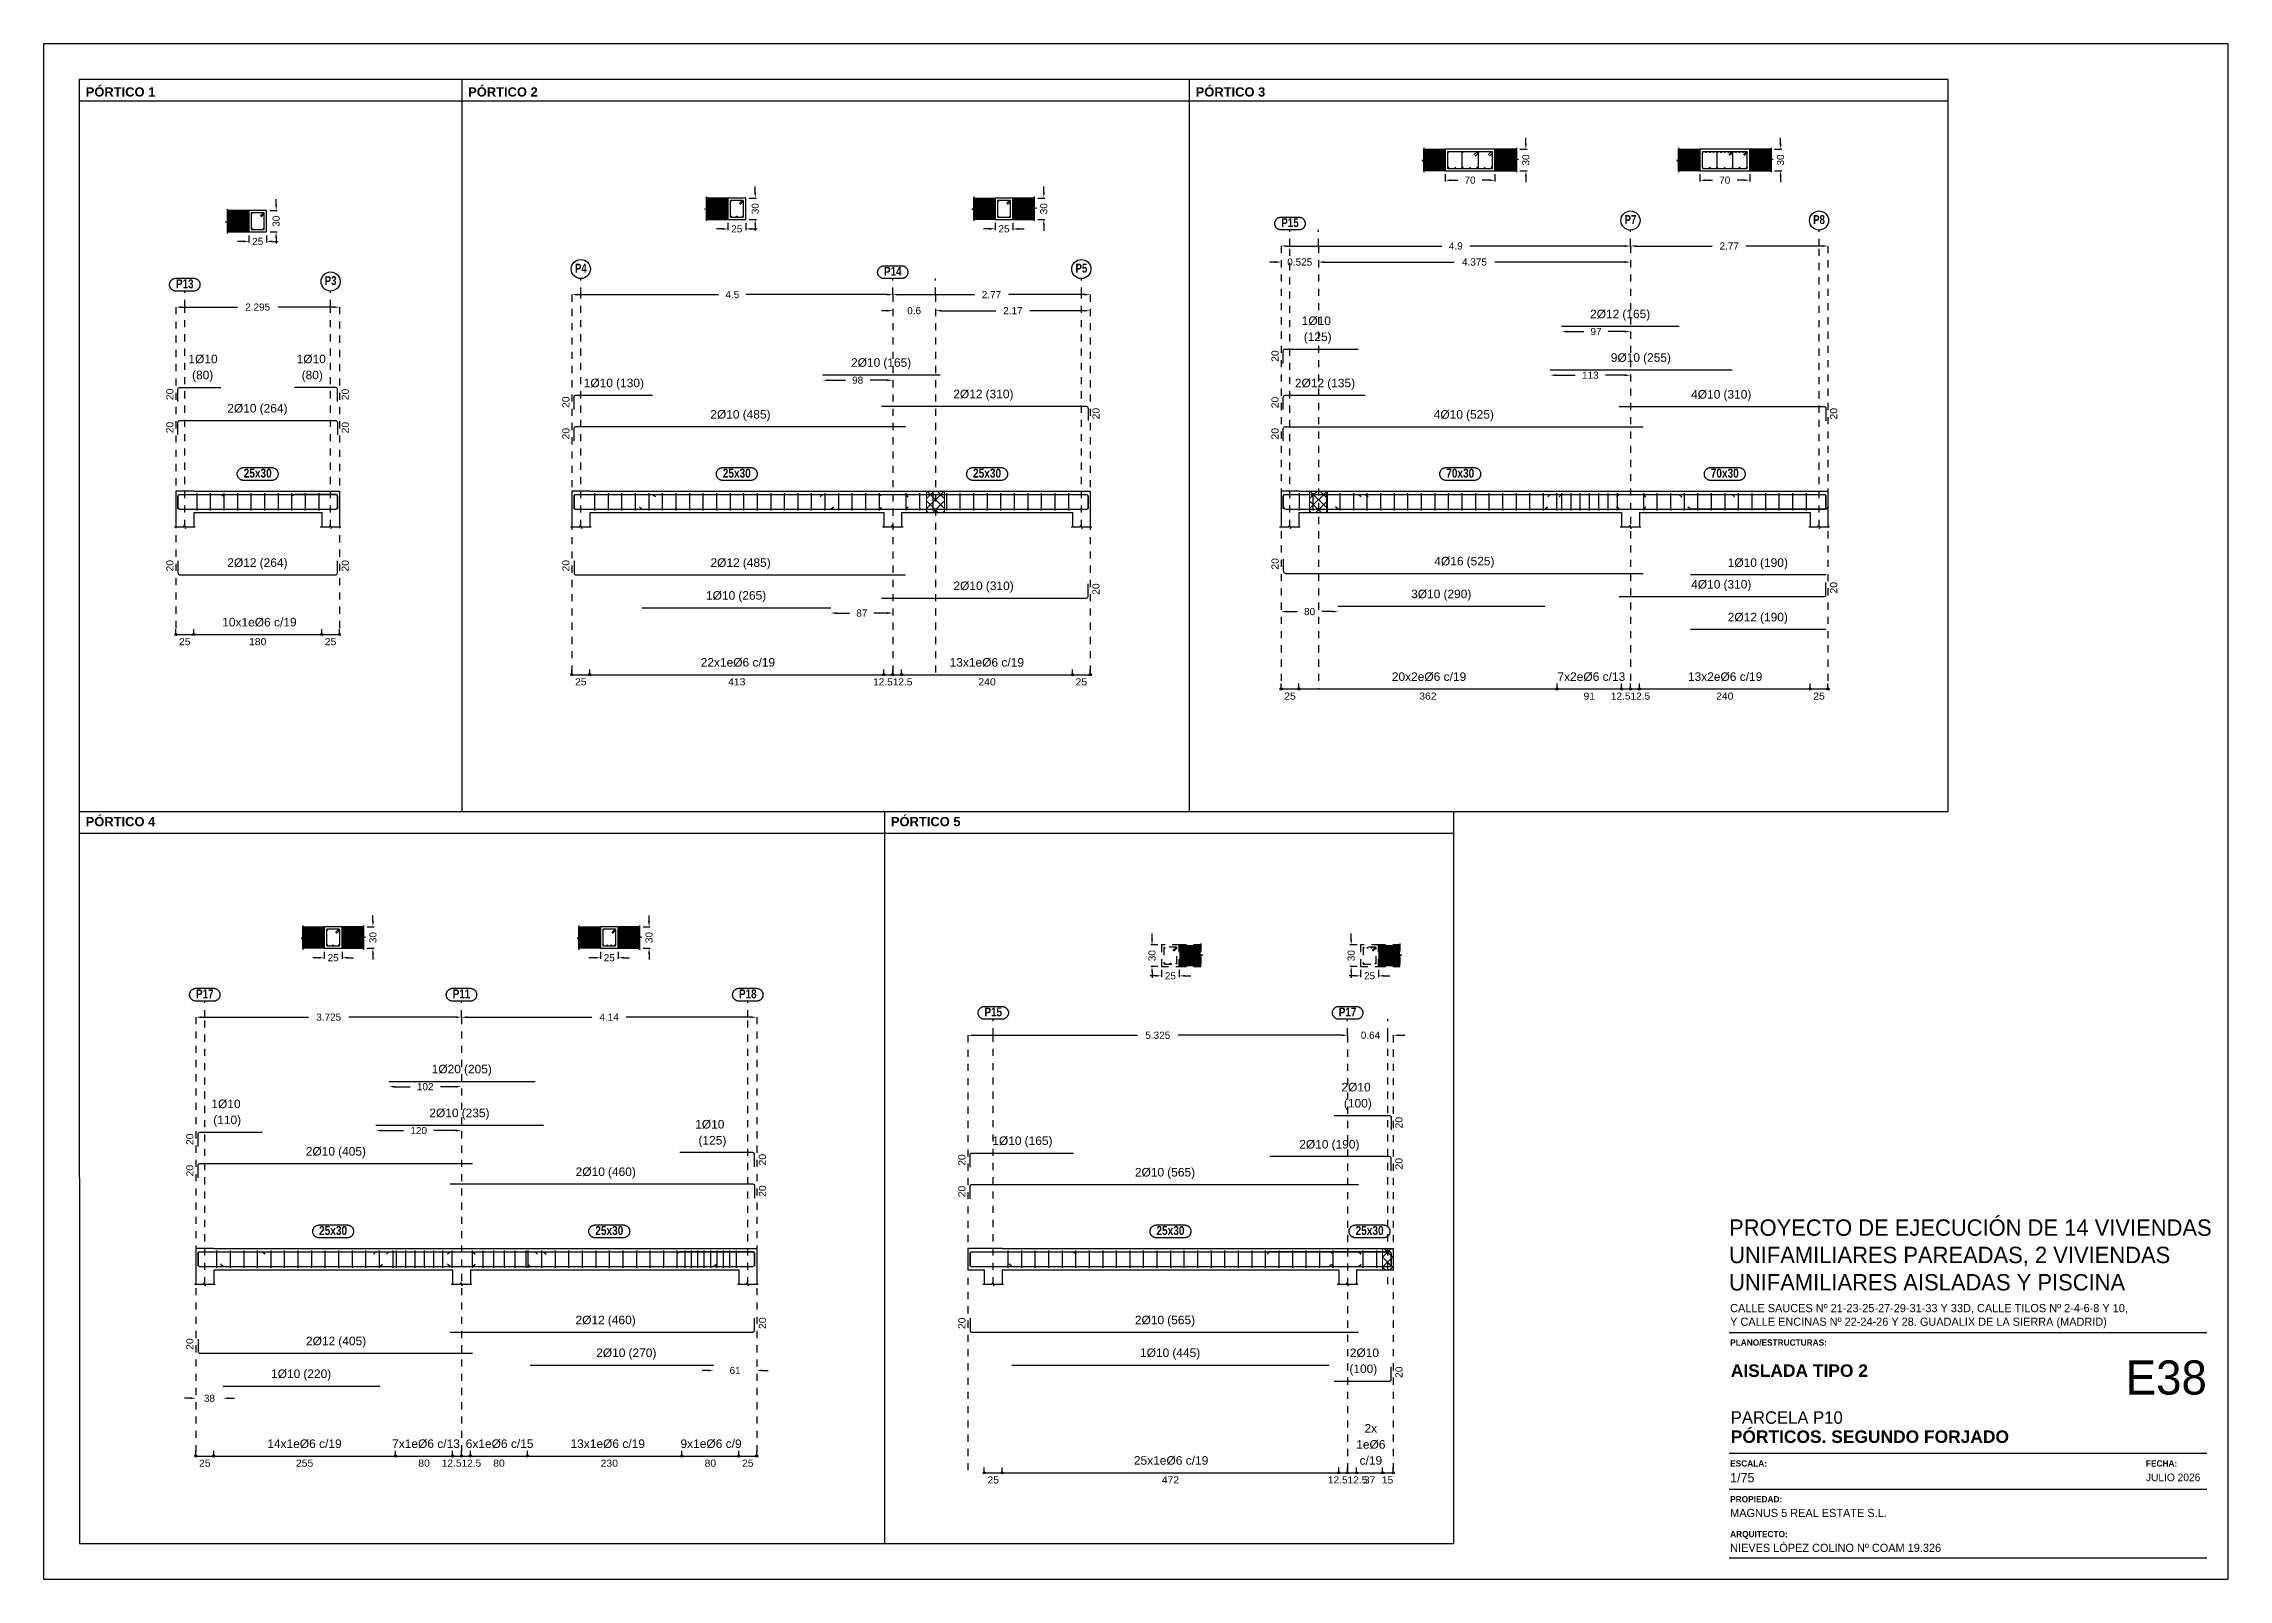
# Model space of a CAD drawing. Extents: x 2455 to 9764, y -806 to 181.
# Drawn here: x 4990.47 to 5021.11, y -582.59 to -561.05 of the extents above; entities that cross this region are included whole.
import ezdxf
from ezdxf.enums import TextEntityAlignment as Align

# ---------------------------------------------------------------- set-up
doc = ezdxf.new("R2010")
doc.units = 0
doc.header["$LTSCALE"] = 0.2
doc.header["$MEASUREMENT"] = 0
doc.linetypes.add('CYPE_RAYAPUNTO', pattern=[0.4125, 0.2025, -0.105, 0, -0.105])
doc.linetypes.add('PUNTOS2', pattern=[0.125, 0, -0.125])
doc.layers.add('01_cartela', color=6, linetype='CONTINUOUS', plot=False)
for name, color, linetype in [('01_cotas', 4, 'CONTINUOUS'), ('01_parcela', 7, 'CONTINUOUS'), ('01_primera', 5, 'CONTINUOUS'), ('01_texto cartela', 4, 'CONTINUOUS'), ('ALZ_CONT_NUDOS', 5, 'CONTINUOUS'), ('ALZ_CONT_VIG_HORMIGON', 5, 'CONTINUOUS'), ('ALZ_COT_COT_LIN_APOYOS', 120, 'CYPE_RAYAPUNTO'), ('ALZ_REF_REF_REFERENCIA', 3, 'CONTINUOUS'), ('ALZ_REF_TEXTO_REF_NOMBRE', 3, 'CONTINUOUS'), ('ARM_LONGITUDINAL_Ø10', 4, 'CONTINUOUS'), ('ARM_LONGITUDINAL_Ø12', 4, 'CONTINUOUS'), ('ARM_LONGITUDINAL_Ø16', 4, 'CONTINUOUS'), ('ARM_TRANSVERSAL_Ø6', 4, 'CONTINUOUS'), ('SEC_CONT_FORJADOS_SECCION', 8, 'CONTINUOUS'), ('SEC_CONT_VIG_HORMIGON_SECCION', 2, 'CONTINUOUS'), ('UNI_CORTANTES', 3, 'CONTINUOUS')]:
    doc.layers.add(name, color=color, linetype=linetype)
doc.layers.add('VIG_CARAS', color=5, linetype='CONTINUOUS', lineweight=9)
doc.styles.add('BERNARDO', font='GOTHICB.TTF')
doc.styles.add('Century Gothic', font='', dxfattribs={"height": 2})
doc.styles.add('Century Gothic_3', font='', dxfattribs={"height": 4.5})
doc.styles.add('Century Gothic_5', font='', dxfattribs={"height": 2.5})
doc.styles.add('Century Gothic_6', font='', dxfattribs={"height": 11})
doc.styles.add('CYPETXT_0.15', font='arial.ttf', dxfattribs={"height": 0.1})
doc.styles.add('Estilo1', font='swissel.ttf')
doc.styles.add('NIEVES2', font='sanss___.ttf')
doc.styles.add('NIEVES3', font='swisseb.ttf')
doc.styles.add('ROMANS', font='romans')
doc.styles.get('Century Gothic').set_extended_font_data('Century Gothic')
doc.styles.get('Century Gothic_3').set_extended_font_data('Century Gothic')
doc.styles.get('Century Gothic_5').set_extended_font_data('Century Gothic')
doc.styles.get('Century Gothic_6').set_extended_font_data('Century Gothic')
doc.dimstyles.new('DECIMAL-50', dxfattribs={"dimtxt": 0.08, "dimasz": 0.15, "dimexe": 0.05, "dimexo": 0.05, "dimgap": 0.09, "dimtad": 0, "dimzin": 0, "dimdsep": 46, "dimtxsty": 'ROMANS', "dimblk": 'DOTSMALL', "dimcen": 0.09, "dimclrt": 7, "dimadec": 0, "dimazin": 0, "dimtfac": 1.38, "dimtix": 1, "dimtofl": 0, "dimtmove": 2, "dimatfit": 3, "dimldrblk": 'OBLIQUE', "dimfxl": 1, "dimtolj": 1, "dimtzin": 0, "dimarcsym": 0})

msp = doc.modelspace()

# ---------------------------------------------------------------- texts
at = {"layer": '01_texto cartela', "color": 7, "style": 'NIEVES3'}
for s, p in [('PÓRTICO 1', (4991.06, -561.792)), ('PÓRTICO 2', (4996.423, -561.792)), ('PÓRTICO 3', (5006.626, -561.792)), ('PÓRTICO 4', (4991.059, -572.025)), ('PÓRTICO 5', (5002.352, -572.025))]:
    msp.add_text(s, height=0.1297, dxfattribs=at).set_placement(p)
at = {"layer": '01_texto cartela', "color": 5}
for s, insert, char_height, width, attachment_point, style in [('\\PPROYECTO DE EJECUCIÓN DE 14 VIVIENDAS UNIFAMILIARES PAREADAS, 2 VIVIENDAS UNIFAMILIARES AISLADAS Y PISCINA', (5014.107, -577.155), 0.23, 6.82217, 1, 'Century Gothic_3'), ('CALLE SAUCES Nº 21-23-25-27-29-31-33 Y 33D, CALLE TILOS Nº 2-4-6-8 Y 10, \\PY CALLE ENCINAS Nº 22-24-26 Y 28. GUADALIX DE LA SIERRA (MADRID)', (5014.122, -578.725), 0.11455, 9.24681, 1, 'Century Gothic'), ('{\\fCentury Gothic|b1|i0|c0|p34;PLANO/ESTRUCTURAS: }', (5014.122, -579.222), 0.08701, 2.11715, 1, 'Century Gothic'), ('\\pt2.3273;\\PPARCELA P10', (5014.131, -580.407), 0.17455, 7.00908, 7, 'Century Gothic_5'), ('\\pt2.3273;PÓRTICOS. SEGUNDO FORJADO', (5014.131, -580.675), 0.17455, 7.00908, 7, 'NIEVES3'), ('{\\fCentury Gothic|b1|i0|c0|p34;ESCALA: }', (5014.122, -580.917), 0.08701, 2.11715, 1, 'Century Gothic'), ('1/75', (5014.122, -581.095), 0.1309, 2.11715, 1, 'Century Gothic'), ('JULIO 2026', (5019.953, -581.103), 0.1069, 3.50438, 1, 'Century Gothic'), ('{\\fCentury Gothic|b1|i0|c0|p34;FECHA: }', (5019.953, -580.917), 0.08701, 2.11715, 1, 'Century Gothic'), ('{\\fCentury Gothic|b1|i0|c0|p34;PROPIEDAD:}', (5014.122, -581.419), 0.08701, 0.83709, 1, 'Century Gothic'), ('MAGNUS 5 REAL ESTATE S.L.', (5014.122, -581.598), 0.11455, 4.88231, 1, 'Century Gothic'), ('{\\fCentury Gothic|b1|i0|c0|p34;ARQUITECTO:}', (5014.122, -581.908), 0.08701, 0.83709, 1, 'Century Gothic'), ('NIEVES LÓPEZ COLINO Nº COAM 19.326', (5014.122, -582.087), 0.11455, 3.65153, 1, 'Century Gothic')]:
    msp.add_mtext(s, dxfattribs=dict(at, insert=insert, char_height=char_height, width=width, attachment_point=attachment_point, style=style))
at = {"layer": '01_texto cartela', "color": 1}
for s, insert, char_height, width, attachment_point, style in [('AISLADA TIPO 2 ', (5014.131, -579.749), 0.17455, 7.00908, 7, 'NIEVES3'), ('E38', (5020.808, -579.516), 0.4786, 1.04985, 3, 'Century Gothic_6')]:
    msp.add_mtext(s, dxfattribs=dict(at, insert=insert, char_height=char_height, width=width, attachment_point=attachment_point, style=style))
at = {"layer": 'ALZ_REF_TEXTO_REF_NOMBRE', "color": 5, "style": 'BERNARDO'}
for s, width, p, p2 in [('P15', 0.841304, (5007.826, -563.623), (5008.072, -563.623)), ('P7', 0.846434, (5012.641, -563.58), (5012.806, -563.58)), ('P8', 0.846434, (5015.286, -563.58), (5015.451, -563.58)), ('P3', 0.846434, (4994.412, -564.436), (4994.577, -564.436)), ('P4', 0.846434, (4997.921, -564.262), (4998.086, -564.262)), ('P14', 0.841304, (5002.255, -564.306), (5002.501, -564.306)), ('P5', 0.846434, (5004.941, -564.262), (5005.106, -564.262)), ('P13', 0.841304, (4992.326, -564.48), (4992.572, -564.48)), ('25x30', 0.806421, (4993.275, -567.136), (4993.668, -567.136)), ('25x30', 0.806421, (4999.994, -567.136), (5000.387, -567.136)), ('25x30', 0.806421, (5003.504, -567.136), (5003.897, -567.136)), ('70x30', 0.806421, (5010.14, -567.136), (5010.533, -567.136)), ('70x30', 0.806421, (5013.85, -567.136), (5014.243, -567.136)), ('P17', 0.841304, (4992.607, -574.438), (4992.853, -574.438)), ('P11', 0.841304, (4996.207, -574.438), (4996.453, -574.438)), ('P18', 0.841304, (5000.222, -574.438), (5000.468, -574.438)), ('P15', 0.841304, (5003.664, -574.692), (5003.91, -574.692)), ('P17', 0.841304, (5008.634, -574.692), (5008.88, -574.692)), ('25x30', 0.806421, (4994.333, -577.757), (4994.726, -577.757)), ('25x30', 0.806421, (4998.206, -577.757), (4998.599, -577.757)), ('25x30', 0.806421, (5006.076, -577.757), (5006.469, -577.757)), ('25x30', 0.806421, (5008.869, -577.757), (5009.262, -577.757))]:
    msp.add_text(s, height=0.125, dxfattribs=dict(at, width=width)).set_placement(p, p2, align=Align.FIT)
at = {"layer": 'UNI_CORTANTES', "color": 4, "style": 'CYPETXT_0.15', "width": 1.042546}
for p, p2 in [((5007.789, -565.513), (5007.789, -565.351)), ((4992.29, -566.05), (4992.29, -565.888)), ((4994.749, -566.051), (4994.749, -565.889)), ((4997.844, -566.16), (4997.844, -565.998)), ((5005.278, -566.319), (5005.278, -566.157)), ((5007.789, -566.164), (5007.789, -566.002)), ((5015.624, -566.321), (5015.624, -566.159)), ((4992.29, -566.515), (4992.29, -566.353)), ((4994.749, -566.516), (4994.749, -566.354)), ((4997.844, -566.601), (4997.844, -566.439)), ((5007.789, -566.602), (5007.789, -566.44)), ((4992.29, -568.453), (4992.29, -568.291)), ((4994.749, -568.454), (4994.749, -568.292)), ((4997.844, -568.453), (4997.844, -568.291)), ((5007.789, -568.427), (5007.789, -568.265)), ((5005.278, -568.781), (5005.278, -568.619)), ((5015.624, -568.761), (5015.624, -568.599)), ((5009.527, -576.263), (5009.527, -576.101)), ((4992.57, -576.496), (4992.57, -576.334)), ((4992.57, -576.936), (4992.57, -576.774)), ((5000.6, -576.782), (5000.6, -576.62)), ((5003.398, -576.788), (5003.398, -576.626)), ((5009.527, -576.839), (5009.527, -576.677)), ((5000.6, -577.223), (5000.6, -577.061)), ((5003.398, -577.229), (5003.398, -577.067)), ((5000.6, -579.075), (5000.6, -578.913)), ((5003.398, -579.077), (5003.398, -578.915)), ((4992.57, -579.368), (4992.57, -579.206)), ((5009.527, -579.763), (5009.527, -579.601))]:
    msp.add_text('20', height=0.1, rotation=90, dxfattribs=at).set_placement(p, p2, align=Align.FIT)
at = {"layer": 'UNI_CORTANTES', "color": 2, "style": 'CYPETXT_0.15'}
for s, width, p, p2 in [('25', 1.042546, (4992.368, -569.486), (4992.53, -569.486)), ('180', 1.042546, (4993.35, -569.486), (4993.593, -569.486)), ('25', 1.042546, (4994.413, -569.486), (4994.575, -569.486)), ('25', 1.042546, (4997.922, -570.05), (4998.084, -570.05)), ('413', 1.042546, (5000.069, -570.05), (5000.312, -570.05)), ('12.5', 1.015093, (5002.102, -570.05), (5002.378, -570.05)), ('12.5', 1.015093, (5002.378, -570.05), (5002.654, -570.05)), ('240', 1.042546, (5003.579, -570.05), (5003.822, -570.05)), ('25', 1.042546, (5004.942, -570.05), (5005.104, -570.05)), ('25', 1.042546, (5007.868, -570.25), (5008.03, -570.25)), ('362', 1.042546, (5009.762, -570.25), (5010.005, -570.25)), ('91', 1.042546, (5012.065, -570.25), (5012.227, -570.25)), ('12.5', 1.015093, (5012.448, -570.25), (5012.724, -570.25)), ('12.5', 1.015093, (5012.724, -570.25), (5013, -570.25)), ('240', 1.042546, (5013.925, -570.25), (5014.168, -570.25)), ('25', 1.042546, (5015.288, -570.25), (5015.45, -570.25)), ('25', 1.042546, (4992.649, -581.007), (4992.811, -581.007)), ('255', 1.042546, (4994.008, -581.007), (4994.251, -581.007)), ('80', 1.042546, (4995.724, -581.007), (4995.886, -581.007)), ('12.5', 1.015093, (4996.054, -581.007), (4996.33, -581.007)), ('12.5', 1.015093, (4996.33, -581.007), (4996.606, -581.007)), ('80', 1.042546, (4996.774, -581.007), (4996.936, -581.007)), ('230', 1.042546, (4998.281, -581.007), (4998.524, -581.007)), ('80', 1.042546, (4999.739, -581.007), (4999.901, -581.007)), ('25', 1.042546, (5000.264, -581.007), (5000.426, -581.007)), ('25', 1.042546, (5003.706, -581.242), (5003.868, -581.242)), ('472', 1.042546, (5006.151, -581.242), (5006.394, -581.242)), ('12.5', 1.015093, (5008.481, -581.242), (5008.757, -581.242)), ('12.5', 1.015093, (5008.757, -581.242), (5009.033, -581.242)), ('37', 1.042546, (5008.984, -581.242), (5009.146, -581.242)), ('15', 1.042546, (5009.236, -581.242), (5009.398, -581.242))]:
    msp.add_text(s, height=0.1, dxfattribs=dict(at, width=width)).set_placement(p, p2, align=Align.FIT)
at = {"layer": 'VIG_CARAS', "color": 5, "style": 'NIEVES2'}
for s, p in [('1%%c10', (5008.113, -565.032)), ('2%%c12', (5012.157, -564.937)), ('(165)', (5012.61, -564.937)), ('(125)', (5008.142, -565.257)), ('1%%c10', (4992.5, -565.568)), ('1%%c10', (4994.018, -565.568)), ('2%%c10', (5001.793, -565.618)), ('(165)', (5002.246, -565.618)), ('9%%c10', (5012.448, -565.548)), ('(255)', (5012.901, -565.548)), ('(80)', (4992.551, -565.793)), ('(80)', (4994.088, -565.793)), ('1%%c10', (4998.044, -565.904)), ('(130)', (4998.498, -565.904)), ('2%%c12', (5008.018, -565.905)), ('(135)', (5008.471, -565.905)), ('2%%c10', (4993.045, -566.259)), ('(264)', (4993.499, -566.259)), ('2%%c10', (4999.819, -566.345)), ('(485)', (5000.273, -566.345)), ('2%%c12', (5003.227, -566.059)), ('(310)', (5003.68, -566.059)), ('4%%c10', (5009.965, -566.346)), ('(525)', (5010.418, -566.346)), ('4%%c10', (5013.575, -566.064)), ('(310)', (5014.028, -566.064)), ('2%%c12', (4993.045, -568.424)), ('(264)', (4993.499, -568.424)), ('2%%c12', (4999.822, -568.424)), ('(485)', (5000.275, -568.424)), ('4%%c16', (5009.973, -568.403)), ('(525)', (5010.426, -568.403)), ('1%%c10', (5014.088, -568.424)), ('(190)', (5014.541, -568.424)), ('2%%c10', (5003.229, -568.749)), ('(310)', (5003.683, -568.749)), ('4%%c10', (5013.575, -568.728)), ('(310)', (5014.028, -568.728)), ('1%%c10', (4999.759, -568.884)), ('(265)', (5000.212, -568.884)), ('3%%c10', (5009.648, -568.863)), ('(290)', (5010.101, -568.863)), ('2%%c12', (5014.088, -569.188)), ('(190)', (5014.541, -569.188)), ('1%%c20', (4995.912, -575.526)), ('(205)', (4996.365, -575.526)), ('2%%c10', (5008.67, -575.78)), ('1%%c10', (4992.822, -576.014)), ('2%%c10', (4995.879, -576.141)), ('(235)', (4996.332, -576.141)), ('(100)', (5008.705, -576.005)), ('(110)', (4992.848, -576.239)), ('1%%c10', (4999.607, -576.3)), ('2%%c10', (4994.146, -576.68)), ('(405)', (4994.599, -576.68)), ('(125)', (4999.653, -576.525)), ('1%%c10', (5003.774, -576.531)), ('(165)', (5004.227, -576.531)), ('2%%c10', (5008.079, -576.581)), ('(190)', (5008.532, -576.581)), ('2%%c10', (4997.931, -576.966)), ('(460)', (4998.384, -576.966)), ('2%%c10', (5005.774, -576.973)), ('(565)', (5006.227, -576.973)), ('2%%c12', (4997.929, -579.045)), ('(460)', (4998.382, -579.045)), ('2%%c10', (5005.774, -579.045)), ('(565)', (5006.227, -579.045)), ('2%%c12', (4994.149, -579.339)), ('(405)', (4994.602, -579.339)), ('2%%c10', (4998.219, -579.505)), ('(270)', (4998.672, -579.505)), ('1%%c10', (5005.846, -579.505)), ('(445)', (5006.299, -579.505)), ('2%%c10', (5008.788, -579.505)), ('1%%c10', (4993.659, -579.799)), ('(220)', (4994.112, -579.799)), ('(100)', (5008.782, -579.73))]:
    msp.add_text(s, height=0.12, dxfattribs=at).set_placement(p, align=Align.BOTTOM_LEFT)
at = {"layer": 'VIG_CARAS', "color": 4, "style": 'NIEVES2'}
for s, p in [('10x1e%%c6 c/19', (4992.974, -569.259)), ('22x1e%%c6 c/19', (4999.684, -569.823)), ('13x1e%%c6 c/19', (5003.175, -569.823)), ('20x2e%%c6 c/19', (5009.377, -570.023)), ('7x2e%%C6 c/13', (5011.7, -570.023)), ('13x2e%%c6 c/19', (5013.53, -570.023)), ('2x', (5008.994, -580.565)), ('14x1e%%c6 c/19', (4993.606, -580.78)), ('7x1e%%C6 c/13', (4995.357, -580.78)), ('6x1e%%C6 c/15', (4996.389, -580.78)), ('13x1e%%c6 c/19', (4997.859, -580.78)), ('9x1e%%C6 c/9', (4999.401, -580.78)), ('25x1e%%c6 c/19', (5005.76, -581.015)), ('1e%%c6', (5008.878, -580.79)), ('c/19', (5008.925, -581.015))]:
    msp.add_text(s, height=0.12, dxfattribs=at).set_placement(p, align=Align.BOTTOM_LEFT)

# ---------------------------------------------------------------- blocks, each defined once
blk = doc.blocks.new('*D999')
at = {"layer": '01_cotas', "color": 0, "lineweight": -2, "transparency": 16777216}
for p, q in [((4993.267, -563.824), (4993.187, -563.824)), ((4993.677, -563.824), (4993.757, -563.824))]:
    blk.add_line(p, q, dxfattribs=at)
at = {"layer": '01_cotas', "color": 0, "linetype": 'PUNTOS2', "lineweight": -2, "transparency": 16777216}
for p, q in [((4993.347, -563.741), (4993.347, -563.874)), ((4993.597, -563.741), (4993.597, -563.874))]:
    blk.add_line(p, q, dxfattribs=at)
at = {"layer": '01_cotas', "color": 0, "transparency": 16777216}
for points in [[(4993.267, -563.81), (4993.267, -563.837), (4993.347, -563.824)], [(4993.677, -563.81), (4993.677, -563.837), (4993.597, -563.824)]]:
    blk.add_solid(points, dxfattribs=at)
at = {"layer": '01_cotas', "color": 5, "transparency": 16777216, "insert": (4993.472, -563.824), "char_height": 0.1, "attachment_point": 5, "style": 'Estilo1'}
blk.add_mtext('\\A1;25', dxfattribs=at)
blk = doc.blocks.new('*D1000')
at = {"layer": '01_cotas', "color": 0, "linetype": 'PUNTOS2', "lineweight": -2, "transparency": 16777216}
for p, q in [((4993.647, -563.391), (4993.78, -563.391)), ((4993.647, -563.691), (4993.78, -563.691))]:
    blk.add_line(p, q, dxfattribs=at)
at = {"layer": '01_cotas', "color": 0, "lineweight": -2, "transparency": 16777216}
for p, q in [((4993.73, -563.311), (4993.73, -563.231)), ((4993.73, -563.771), (4993.73, -563.851))]:
    blk.add_line(p, q, dxfattribs=at)
at = {"layer": '01_cotas', "color": 0, "transparency": 16777216}
for points in [[(4993.716, -563.311), (4993.743, -563.311), (4993.73, -563.391)], [(4993.716, -563.771), (4993.743, -563.771), (4993.73, -563.691)]]:
    blk.add_solid(points, dxfattribs=at)
at = {"layer": '01_cotas', "color": 5, "transparency": 16777216, "insert": (4993.73, -563.541), "char_height": 0.1, "attachment_point": 5, "rotation": 90, "style": 'Estilo1'}
blk.add_mtext('\\A1;30', dxfattribs=at)
blk = doc.blocks.new('*D1001')
at = {"layer": '01_cotas', "color": 0, "lineweight": -2, "transparency": 16777216}
for p, q in [((4992.404, -564.745), (4993.187, -564.745)), ((4994.539, -564.745), (4993.757, -564.745))]:
    blk.add_line(p, q, dxfattribs=at)
at = {"layer": '01_cotas', "color": 0, "transparency": 16777216}
for points in [[(4992.404, -564.732), (4992.404, -564.758), (4992.324, -564.745)], [(4994.539, -564.732), (4994.539, -564.758), (4994.619, -564.745)]]:
    blk.add_solid(points, dxfattribs=at)
at = {"layer": '01_cotas', "color": 5, "transparency": 16777216, "insert": (4993.472, -564.745), "char_height": 0.1, "attachment_point": 5, "style": 'Estilo1'}
blk.add_mtext('\\A1;2.295', dxfattribs=at)
blk = doc.blocks.new('*D1002')
at = {"layer": '01_cotas', "color": 0, "lineweight": -2, "transparency": 16777216}
for p, q in [((4999.986, -563.648), (4999.906, -563.648)), ((5000.396, -563.648), (5000.476, -563.648))]:
    blk.add_line(p, q, dxfattribs=at)
at = {"layer": '01_cotas', "color": 0, "linetype": 'PUNTOS2', "lineweight": -2, "transparency": 16777216}
for p, q in [((5000.066, -563.565), (5000.066, -563.698)), ((5000.316, -563.565), (5000.316, -563.698))]:
    blk.add_line(p, q, dxfattribs=at)
at = {"layer": '01_cotas', "color": 0, "transparency": 16777216}
for points in [[(4999.986, -563.635), (4999.986, -563.662), (5000.066, -563.648)], [(5000.396, -563.635), (5000.396, -563.662), (5000.316, -563.648)]]:
    blk.add_solid(points, dxfattribs=at)
at = {"layer": '01_cotas', "color": 5, "transparency": 16777216, "insert": (5000.191, -563.648), "char_height": 0.1, "attachment_point": 5, "style": 'Estilo1'}
blk.add_mtext('\\A1;25', dxfattribs=at)
blk = doc.blocks.new('*D1003')
at = {"layer": '01_cotas', "color": 0, "lineweight": -2, "transparency": 16777216}
for p, q in [((5000.449, -563.135), (5000.449, -563.055)), ((5000.449, -563.595), (5000.449, -563.675))]:
    blk.add_line(p, q, dxfattribs=at)
at = {"layer": '01_cotas', "color": 0, "linetype": 'PUNTOS2', "lineweight": -2, "transparency": 16777216}
for p, q in [((5000.366, -563.215), (5000.499, -563.215)), ((5000.366, -563.515), (5000.499, -563.515))]:
    blk.add_line(p, q, dxfattribs=at)
at = {"layer": '01_cotas', "color": 0, "transparency": 16777216}
for points in [[(5000.435, -563.135), (5000.462, -563.135), (5000.449, -563.215)], [(5000.435, -563.595), (5000.462, -563.595), (5000.449, -563.515)]]:
    blk.add_solid(points, dxfattribs=at)
at = {"layer": '01_cotas', "color": 5, "transparency": 16777216, "insert": (5000.449, -563.365), "char_height": 0.1, "attachment_point": 5, "rotation": 90, "style": 'Estilo1'}
blk.add_mtext('\\A1;30', dxfattribs=at)
blk = doc.blocks.new('*D1004')
at = {"layer": '01_cotas', "color": 0, "lineweight": -2, "transparency": 16777216}
for p, q in [((5003.733, -563.648), (5003.653, -563.648)), ((5004.143, -563.648), (5004.223, -563.648))]:
    blk.add_line(p, q, dxfattribs=at)
at = {"layer": '01_cotas', "color": 0, "linetype": 'PUNTOS2', "lineweight": -2, "transparency": 16777216}
for p, q in [((5003.813, -563.565), (5003.813, -563.698)), ((5004.063, -563.565), (5004.063, -563.698))]:
    blk.add_line(p, q, dxfattribs=at)
at = {"layer": '01_cotas', "color": 0, "transparency": 16777216}
for points in [[(5003.733, -563.635), (5003.733, -563.662), (5003.813, -563.648)], [(5004.143, -563.635), (5004.143, -563.662), (5004.063, -563.648)]]:
    blk.add_solid(points, dxfattribs=at)
at = {"layer": '01_cotas', "color": 5, "transparency": 16777216, "insert": (5003.938, -563.648), "char_height": 0.1, "attachment_point": 5, "style": 'Estilo1'}
blk.add_mtext('\\A1;25', dxfattribs=at)
blk = doc.blocks.new('*D1005')
at = {"layer": '01_cotas', "color": 0, "lineweight": -2, "transparency": 16777216}
for p, q in [((5004.496, -563.135), (5004.496, -563.055)), ((5004.496, -563.595), (5004.496, -563.675))]:
    blk.add_line(p, q, dxfattribs=at)
at = {"layer": '01_cotas', "color": 0, "linetype": 'PUNTOS2', "lineweight": -2, "transparency": 16777216}
for p, q in [((5004.413, -563.215), (5004.546, -563.215)), ((5004.413, -563.515), (5004.546, -563.515))]:
    blk.add_line(p, q, dxfattribs=at)
at = {"layer": '01_cotas', "color": 0, "transparency": 16777216}
for points in [[(5004.483, -563.135), (5004.51, -563.135), (5004.496, -563.215)], [(5004.483, -563.595), (5004.51, -563.595), (5004.496, -563.515)]]:
    blk.add_solid(points, dxfattribs=at)
at = {"layer": '01_cotas', "color": 5, "transparency": 16777216, "insert": (5004.496, -563.365), "char_height": 0.1, "attachment_point": 5, "rotation": 90, "style": 'Estilo1'}
blk.add_mtext('\\A1;30', dxfattribs=at)
blk = doc.blocks.new('*D1006')
at = {"layer": '01_cotas', "color": 0, "lineweight": -2, "transparency": 16777216}
for p, q in [((5002.298, -564.795), (5002.218, -564.795)), ((5003.058, -564.795), (5003.138, -564.795))]:
    blk.add_line(p, q, dxfattribs=at)
at = {"layer": '01_cotas', "color": 0, "transparency": 16777216}
for points in [[(5002.298, -564.782), (5002.298, -564.808), (5002.378, -564.795)], [(5003.058, -564.782), (5003.058, -564.808), (5002.978, -564.795)]]:
    blk.add_solid(points, dxfattribs=at)
at = {"layer": '01_cotas', "color": 5, "transparency": 16777216, "insert": (5002.678, -564.795), "char_height": 0.1, "attachment_point": 5, "style": 'Estilo1'}
blk.add_mtext('\\A1;0.6', dxfattribs=at)
blk = doc.blocks.new('*D1007')
at = {"layer": '01_cotas', "color": 0, "lineweight": -2, "transparency": 16777216}
for p, q in [((5003.058, -564.795), (5003.825, -564.795)), ((5005.068, -564.795), (5004.302, -564.795))]:
    blk.add_line(p, q, dxfattribs=at)
at = {"layer": '01_cotas', "color": 0, "transparency": 16777216}
for points in [[(5003.058, -564.782), (5003.058, -564.808), (5002.978, -564.795)], [(5005.068, -564.782), (5005.068, -564.808), (5005.148, -564.795)]]:
    blk.add_solid(points, dxfattribs=at)
at = {"layer": '01_cotas', "color": 5, "transparency": 16777216, "insert": (5004.063, -564.795), "char_height": 0.1, "attachment_point": 5, "style": 'Estilo1'}
blk.add_mtext('\\A1;2.17', dxfattribs=at)
blk = doc.blocks.new('*D1008')
at = {"layer": '01_cotas', "color": 0, "lineweight": -2, "transparency": 16777216}
for p, q in [((4997.958, -564.57), (4999.932, -564.57)), ((5002.298, -564.57), (5000.324, -564.57))]:
    blk.add_line(p, q, dxfattribs=at)
at = {"layer": '01_cotas', "color": 0, "transparency": 16777216}
for points in [[(4997.958, -564.557), (4997.958, -564.583), (4997.878, -564.57)], [(5002.298, -564.557), (5002.298, -564.583), (5002.378, -564.57)]]:
    blk.add_solid(points, dxfattribs=at)
at = {"layer": '01_cotas', "color": 5, "transparency": 16777216, "insert": (5000.128, -564.57), "char_height": 0.1, "attachment_point": 5, "style": 'Estilo1'}
blk.add_mtext('\\A1;4.5', dxfattribs=at)
blk = doc.blocks.new('*D1009')
at = {"layer": '01_cotas', "color": 0, "lineweight": -2, "transparency": 16777216}
for p, q in [((5002.458, -564.57), (5003.525, -564.57)), ((5005.068, -564.57), (5004.002, -564.57))]:
    blk.add_line(p, q, dxfattribs=at)
at = {"layer": '01_cotas', "color": 0, "transparency": 16777216}
for points in [[(5002.458, -564.557), (5002.458, -564.583), (5002.378, -564.57)], [(5005.068, -564.557), (5005.068, -564.583), (5005.148, -564.57)]]:
    blk.add_solid(points, dxfattribs=at)
at = {"layer": '01_cotas', "color": 5, "transparency": 16777216, "insert": (5003.763, -564.57), "char_height": 0.1, "attachment_point": 5, "style": 'Estilo1'}
blk.add_mtext('\\A1;2.77', dxfattribs=at)
blk = doc.blocks.new('*D1010')
at = {"layer": '01_cotas', "color": 0, "lineweight": -2, "transparency": 16777216}
for p, q in [((5001.475, -565.77), (5001.713, -565.77)), ((5002.298, -565.77), (5002.06, -565.77))]:
    blk.add_line(p, q, dxfattribs=at)
at = {"layer": '01_cotas', "color": 0, "transparency": 16777216}
for points in [[(5001.475, -565.757), (5001.475, -565.783), (5001.395, -565.77)], [(5002.298, -565.757), (5002.298, -565.783), (5002.378, -565.77)]]:
    blk.add_solid(points, dxfattribs=at)
at = {"layer": '01_cotas', "color": 5, "transparency": 16777216, "insert": (5001.886, -565.77), "char_height": 0.1, "attachment_point": 5, "style": 'Estilo1'}
blk.add_mtext('\\A1;98', dxfattribs=at)
blk = doc.blocks.new('*D1011')
at = {"layer": '01_cotas', "color": 0, "lineweight": -2, "transparency": 16777216}
for p, q in [((5001.59, -569.036), (5001.773, -569.036)), ((5002.298, -569.036), (5002.115, -569.036))]:
    blk.add_line(p, q, dxfattribs=at)
at = {"layer": '01_cotas', "color": 0, "transparency": 16777216}
for points in [[(5001.59, -569.022), (5001.59, -569.049), (5001.51, -569.036)], [(5002.298, -569.022), (5002.298, -569.049), (5002.378, -569.036)]]:
    blk.add_solid(points, dxfattribs=at)
at = {"layer": '01_cotas', "color": 5, "transparency": 16777216, "insert": (5001.944, -569.036), "char_height": 0.1, "attachment_point": 5, "style": 'Estilo1'}
blk.add_mtext('\\A1;87', dxfattribs=at)
blk = doc.blocks.new('*D1012')
at = {"layer": '01_cotas', "color": 0, "linetype": 'PUNTOS2', "lineweight": -2, "transparency": 16777216}
for p, q in [((5010.124, -562.882), (5010.124, -563.015)), ((5010.824, -562.882), (5010.824, -563.015))]:
    blk.add_line(p, q, dxfattribs=at)
at = {"layer": '01_cotas', "color": 0, "lineweight": -2, "transparency": 16777216}
for p, q in [((5010.204, -562.965), (5010.302, -562.965)), ((5010.744, -562.965), (5010.646, -562.965))]:
    blk.add_line(p, q, dxfattribs=at)
at = {"layer": '01_cotas', "color": 0, "transparency": 16777216}
for points in [[(5010.204, -562.952), (5010.204, -562.979), (5010.124, -562.965)], [(5010.744, -562.952), (5010.744, -562.979), (5010.824, -562.965)]]:
    blk.add_solid(points, dxfattribs=at)
at = {"layer": '01_cotas', "color": 5, "transparency": 16777216, "insert": (5010.474, -562.965), "char_height": 0.1, "attachment_point": 5, "style": 'Estilo1'}
blk.add_mtext('\\A1;70', dxfattribs=at)
blk = doc.blocks.new('*D1013')
at = {"layer": '01_cotas', "color": 0, "lineweight": -2, "transparency": 16777216}
for p, q in [((5011.257, -562.452), (5011.257, -562.372)), ((5011.257, -562.912), (5011.257, -562.992))]:
    blk.add_line(p, q, dxfattribs=at)
at = {"layer": '01_cotas', "color": 0, "linetype": 'PUNTOS2', "lineweight": -2, "transparency": 16777216}
for p, q in [((5011.174, -562.532), (5011.307, -562.532)), ((5011.174, -562.832), (5011.307, -562.832))]:
    blk.add_line(p, q, dxfattribs=at)
at = {"layer": '01_cotas', "color": 0, "transparency": 16777216}
for points in [[(5011.244, -562.452), (5011.27, -562.452), (5011.257, -562.532)], [(5011.244, -562.912), (5011.27, -562.912), (5011.257, -562.832)]]:
    blk.add_solid(points, dxfattribs=at)
at = {"layer": '01_cotas', "color": 5, "transparency": 16777216, "insert": (5011.257, -562.682), "char_height": 0.1, "attachment_point": 5, "rotation": 90, "style": 'Estilo1'}
blk.add_mtext('\\A1;30', dxfattribs=at)
blk = doc.blocks.new('*D1014')
at = {"layer": '01_cotas', "color": 0, "linetype": 'PUNTOS2', "lineweight": -2, "transparency": 16777216}
for p, q in [((5013.696, -562.882), (5013.696, -563.015)), ((5014.396, -562.882), (5014.396, -563.015))]:
    blk.add_line(p, q, dxfattribs=at)
at = {"layer": '01_cotas', "color": 0, "lineweight": -2, "transparency": 16777216}
for p, q in [((5013.776, -562.965), (5013.874, -562.965)), ((5014.316, -562.965), (5014.219, -562.965))]:
    blk.add_line(p, q, dxfattribs=at)
at = {"layer": '01_cotas', "color": 0, "transparency": 16777216}
for points in [[(5013.776, -562.952), (5013.776, -562.979), (5013.696, -562.965)], [(5014.316, -562.952), (5014.316, -562.979), (5014.396, -562.965)]]:
    blk.add_solid(points, dxfattribs=at)
at = {"layer": '01_cotas', "color": 5, "transparency": 16777216, "insert": (5014.046, -562.965), "char_height": 0.1, "attachment_point": 5, "style": 'Estilo1'}
blk.add_mtext('\\A1;70', dxfattribs=at)
blk = doc.blocks.new('*D1015')
at = {"layer": '01_cotas', "color": 0, "lineweight": -2, "transparency": 16777216}
for p, q in [((5014.829, -562.452), (5014.829, -562.372)), ((5014.829, -562.912), (5014.829, -562.992))]:
    blk.add_line(p, q, dxfattribs=at)
at = {"layer": '01_cotas', "color": 0, "linetype": 'PUNTOS2', "lineweight": -2, "transparency": 16777216}
for p, q in [((5014.746, -562.532), (5014.879, -562.532)), ((5014.746, -562.832), (5014.879, -562.832))]:
    blk.add_line(p, q, dxfattribs=at)
at = {"layer": '01_cotas', "color": 0, "transparency": 16777216}
for points in [[(5014.816, -562.452), (5014.843, -562.452), (5014.829, -562.532)], [(5014.816, -562.912), (5014.843, -562.912), (5014.829, -562.832)]]:
    blk.add_solid(points, dxfattribs=at)
at = {"layer": '01_cotas', "color": 5, "transparency": 16777216, "insert": (5014.829, -562.682), "char_height": 0.1, "attachment_point": 5, "rotation": 90, "style": 'Estilo1'}
blk.add_mtext('\\A1;30', dxfattribs=at)
blk = doc.blocks.new('*D1016')
at = {"layer": '01_cotas', "color": 0, "lineweight": -2, "transparency": 16777216}
for p, q in [((5007.744, -564.113), (5007.664, -564.113)), ((5008.429, -564.113), (5008.509, -564.113))]:
    blk.add_line(p, q, dxfattribs=at)
at = {"layer": '01_cotas', "color": 0, "transparency": 16777216}
for points in [[(5007.744, -564.1), (5007.744, -564.127), (5007.824, -564.113)], [(5008.429, -564.1), (5008.429, -564.127), (5008.349, -564.113)]]:
    blk.add_solid(points, dxfattribs=at)
at = {"layer": '01_cotas', "color": 5, "transparency": 16777216, "insert": (5008.086, -564.113), "char_height": 0.1, "attachment_point": 5, "style": 'Estilo1'}
blk.add_mtext('\\A1;0.525', dxfattribs=at)
blk = doc.blocks.new('*D1017')
at = {"layer": '01_cotas', "color": 0, "lineweight": -2, "transparency": 16777216}
for p, q in [((5008.429, -564.113), (5010.251, -564.113)), ((5012.644, -564.113), (5010.822, -564.113))]:
    blk.add_line(p, q, dxfattribs=at)
at = {"layer": '01_cotas', "color": 0, "transparency": 16777216}
for points in [[(5008.429, -564.1), (5008.429, -564.127), (5008.349, -564.113)], [(5012.644, -564.1), (5012.644, -564.127), (5012.724, -564.113)]]:
    blk.add_solid(points, dxfattribs=at)
at = {"layer": '01_cotas', "color": 5, "transparency": 16777216, "insert": (5010.536, -564.113), "char_height": 0.1, "attachment_point": 5, "style": 'Estilo1'}
blk.add_mtext('\\A1;4.375', dxfattribs=at)
blk = doc.blocks.new('*D1018')
at = {"layer": '01_cotas', "color": 0, "lineweight": -2, "transparency": 16777216}
for p, q in [((5007.904, -563.888), (5010.078, -563.888)), ((5012.644, -563.888), (5010.47, -563.888))]:
    blk.add_line(p, q, dxfattribs=at)
at = {"layer": '01_cotas', "color": 0, "transparency": 16777216}
for points in [[(5007.904, -563.875), (5007.904, -563.902), (5007.824, -563.888)], [(5012.644, -563.875), (5012.644, -563.902), (5012.724, -563.888)]]:
    blk.add_solid(points, dxfattribs=at)
at = {"layer": '01_cotas', "color": 5, "transparency": 16777216, "insert": (5010.274, -563.888), "char_height": 0.1, "attachment_point": 5, "style": 'Estilo1'}
blk.add_mtext('\\A1;4.9', dxfattribs=at)
blk = doc.blocks.new('*D1019')
at = {"layer": '01_cotas', "color": 0, "lineweight": -2, "transparency": 16777216}
for p, q in [((5012.804, -563.888), (5013.87, -563.888)), ((5015.414, -563.888), (5014.347, -563.888))]:
    blk.add_line(p, q, dxfattribs=at)
at = {"layer": '01_cotas', "color": 0, "transparency": 16777216}
for points in [[(5012.804, -563.875), (5012.804, -563.902), (5012.724, -563.888)], [(5015.414, -563.875), (5015.414, -563.902), (5015.494, -563.888)]]:
    blk.add_solid(points, dxfattribs=at)
at = {"layer": '01_cotas', "color": 5, "transparency": 16777216, "insert": (5014.109, -563.888), "char_height": 0.1, "attachment_point": 5, "style": 'Estilo1'}
blk.add_mtext('\\A1;2.77', dxfattribs=at)
blk = doc.blocks.new('*D1020')
at = {"layer": '01_cotas', "color": 0, "lineweight": -2, "transparency": 16777216}
for p, q in [((5011.679, -565.7), (5011.948, -565.7)), ((5012.644, -565.7), (5012.375, -565.7))]:
    blk.add_line(p, q, dxfattribs=at)
at = {"layer": '01_cotas', "color": 0, "transparency": 16777216}
for points in [[(5011.679, -565.686), (5011.679, -565.713), (5011.599, -565.7)], [(5012.644, -565.686), (5012.644, -565.713), (5012.724, -565.7)]]:
    blk.add_solid(points, dxfattribs=at)
at = {"layer": '01_cotas', "color": 5, "transparency": 16777216, "insert": (5012.161, -565.7), "char_height": 0.1, "attachment_point": 5, "style": 'Estilo1'}
blk.add_mtext('\\A1;113', dxfattribs=at)
blk = doc.blocks.new('*D1021')
at = {"layer": '01_cotas', "color": 0, "lineweight": -2, "transparency": 16777216}
for p, q in [((5011.838, -565.088), (5012.069, -565.088)), ((5012.644, -565.088), (5012.413, -565.088))]:
    blk.add_line(p, q, dxfattribs=at)
at = {"layer": '01_cotas', "color": 0, "transparency": 16777216}
for points in [[(5011.838, -565.075), (5011.838, -565.102), (5011.758, -565.088)], [(5012.644, -565.075), (5012.644, -565.102), (5012.724, -565.088)]]:
    blk.add_solid(points, dxfattribs=at)
at = {"layer": '01_cotas', "color": 5, "transparency": 16777216, "insert": (5012.241, -565.088), "char_height": 0.1, "attachment_point": 5, "style": 'Estilo1'}
blk.add_mtext('\\A1;97', dxfattribs=at)
blk = doc.blocks.new('*D1022')
at = {"layer": '01_cotas', "color": 0, "lineweight": -2, "transparency": 16777216}
for p, q in [((5007.904, -569.015), (5008.051, -569.015)), ((5008.544, -569.015), (5008.397, -569.015))]:
    blk.add_line(p, q, dxfattribs=at)
at = {"layer": '01_cotas', "color": 0, "transparency": 16777216}
for points in [[(5007.904, -569.001), (5007.904, -569.028), (5007.824, -569.015)], [(5008.544, -569.001), (5008.544, -569.028), (5008.624, -569.015)]]:
    blk.add_solid(points, dxfattribs=at)
at = {"layer": '01_cotas', "color": 5, "transparency": 16777216, "insert": (5008.224, -569.015), "char_height": 0.1, "attachment_point": 5, "style": 'Estilo1'}
blk.add_mtext('\\A1;80', dxfattribs=at)
blk = doc.blocks.new('*D1023')
at = {"layer": '01_cotas', "color": 0, "linetype": 'PUNTOS2', "lineweight": -2, "transparency": 16777216}
for p, q in [((4994.405, -573.786), (4994.405, -573.919)), ((4994.655, -573.786), (4994.655, -573.919))]:
    blk.add_line(p, q, dxfattribs=at)
at = {"layer": '01_cotas', "color": 0, "lineweight": -2, "transparency": 16777216}
for p, q in [((4994.325, -573.869), (4994.245, -573.869)), ((4994.735, -573.869), (4994.815, -573.869))]:
    blk.add_line(p, q, dxfattribs=at)
at = {"layer": '01_cotas', "color": 0, "transparency": 16777216}
for points in [[(4994.325, -573.856), (4994.325, -573.882), (4994.405, -573.869)], [(4994.735, -573.856), (4994.735, -573.882), (4994.655, -573.869)]]:
    blk.add_solid(points, dxfattribs=at)
at = {"layer": '01_cotas', "color": 5, "transparency": 16777216, "insert": (4994.53, -573.869), "char_height": 0.1, "attachment_point": 5, "style": 'Estilo1'}
blk.add_mtext('\\A1;25', dxfattribs=at)
blk = doc.blocks.new('*D1024')
at = {"layer": '01_cotas', "color": 0, "linetype": 'PUNTOS2', "lineweight": -2, "transparency": 16777216}
for p, q in [((4995.005, -573.436), (4995.138, -573.436)), ((4995.005, -573.736), (4995.138, -573.736))]:
    blk.add_line(p, q, dxfattribs=at)
at = {"layer": '01_cotas', "color": 0, "lineweight": -2, "transparency": 16777216}
for p, q in [((4995.088, -573.356), (4995.088, -573.276)), ((4995.088, -573.816), (4995.088, -573.896))]:
    blk.add_line(p, q, dxfattribs=at)
at = {"layer": '01_cotas', "color": 0, "transparency": 16777216}
for points in [[(4995.075, -573.356), (4995.101, -573.356), (4995.088, -573.436)], [(4995.075, -573.816), (4995.101, -573.816), (4995.088, -573.736)]]:
    blk.add_solid(points, dxfattribs=at)
at = {"layer": '01_cotas', "color": 5, "transparency": 16777216, "insert": (4995.088, -573.586), "char_height": 0.1, "attachment_point": 5, "rotation": 90, "style": 'Estilo1'}
blk.add_mtext('\\A1;30', dxfattribs=at)
blk = doc.blocks.new('*D1025')
at = {"layer": '01_cotas', "color": 0, "linetype": 'PUNTOS2', "lineweight": -2, "transparency": 16777216}
for p, q in [((4998.277, -573.786), (4998.277, -573.919)), ((4998.527, -573.786), (4998.527, -573.919))]:
    blk.add_line(p, q, dxfattribs=at)
at = {"layer": '01_cotas', "color": 0, "lineweight": -2, "transparency": 16777216}
for p, q in [((4998.197, -573.869), (4998.117, -573.869)), ((4998.607, -573.869), (4998.687, -573.869))]:
    blk.add_line(p, q, dxfattribs=at)
at = {"layer": '01_cotas', "color": 0, "transparency": 16777216}
for points in [[(4998.197, -573.856), (4998.197, -573.882), (4998.277, -573.869)], [(4998.607, -573.856), (4998.607, -573.882), (4998.527, -573.869)]]:
    blk.add_solid(points, dxfattribs=at)
at = {"layer": '01_cotas', "color": 5, "transparency": 16777216, "insert": (4998.402, -573.869), "char_height": 0.1, "attachment_point": 5, "style": 'Estilo1'}
blk.add_mtext('\\A1;25', dxfattribs=at)
blk = doc.blocks.new('*D1026')
at = {"layer": '01_cotas', "color": 0, "linetype": 'PUNTOS2', "lineweight": -2, "transparency": 16777216}
for p, q in [((4998.877, -573.436), (4999.01, -573.436)), ((4998.877, -573.736), (4999.01, -573.736))]:
    blk.add_line(p, q, dxfattribs=at)
at = {"layer": '01_cotas', "color": 0, "lineweight": -2, "transparency": 16777216}
for p, q in [((4998.96, -573.356), (4998.96, -573.276)), ((4998.96, -573.816), (4998.96, -573.896))]:
    blk.add_line(p, q, dxfattribs=at)
at = {"layer": '01_cotas', "color": 0, "transparency": 16777216}
for points in [[(4998.947, -573.356), (4998.974, -573.356), (4998.96, -573.436)], [(4998.947, -573.816), (4998.974, -573.816), (4998.96, -573.736)]]:
    blk.add_solid(points, dxfattribs=at)
at = {"layer": '01_cotas', "color": 5, "transparency": 16777216, "insert": (4998.96, -573.586), "char_height": 0.1, "attachment_point": 5, "rotation": 90, "style": 'Estilo1'}
blk.add_mtext('\\A1;30', dxfattribs=at)
blk = doc.blocks.new('*D1027')
at = {"layer": '01_cotas', "color": 0, "lineweight": -2, "transparency": 16777216}
for p, q in [((4992.685, -574.703), (4994.182, -574.703)), ((4996.25, -574.703), (4994.752, -574.703))]:
    blk.add_line(p, q, dxfattribs=at)
at = {"layer": '01_cotas', "color": 0, "transparency": 16777216}
for points in [[(4992.685, -574.69), (4992.685, -574.716), (4992.605, -574.703)], [(4996.25, -574.69), (4996.25, -574.716), (4996.33, -574.703)]]:
    blk.add_solid(points, dxfattribs=at)
at = {"layer": '01_cotas', "color": 5, "transparency": 16777216, "insert": (4994.467, -574.703), "char_height": 0.1, "attachment_point": 5, "style": 'Estilo1'}
blk.add_mtext('\\A1;3.725', dxfattribs=at)
blk = doc.blocks.new('*D1028')
at = {"layer": '01_cotas', "color": 0, "lineweight": -2, "transparency": 16777216}
for p, q in [((4996.41, -574.703), (4998.159, -574.703)), ((5000.39, -574.703), (4998.641, -574.703))]:
    blk.add_line(p, q, dxfattribs=at)
at = {"layer": '01_cotas', "color": 0, "transparency": 16777216}
for points in [[(4996.41, -574.69), (4996.41, -574.716), (4996.33, -574.703)], [(5000.39, -574.69), (5000.39, -574.716), (5000.47, -574.703)]]:
    blk.add_solid(points, dxfattribs=at)
at = {"layer": '01_cotas', "color": 5, "transparency": 16777216, "insert": (4998.4, -574.703), "char_height": 0.1, "attachment_point": 5, "style": 'Estilo1'}
blk.add_mtext('\\A1;4.14', dxfattribs=at)
blk = doc.blocks.new('*D1029')
at = {"layer": '01_cotas', "color": 0, "lineweight": -2, "transparency": 16777216}
for p, q in [((4995.21, -576.293), (4995.516, -576.293)), ((4996.25, -576.293), (4995.944, -576.293))]:
    blk.add_line(p, q, dxfattribs=at)
at = {"layer": '01_cotas', "color": 0, "transparency": 16777216}
for points in [[(4995.21, -576.28), (4995.21, -576.306), (4995.13, -576.293)], [(4996.25, -576.28), (4996.25, -576.306), (4996.33, -576.293)]]:
    blk.add_solid(points, dxfattribs=at)
at = {"layer": '01_cotas', "color": 5, "transparency": 16777216, "insert": (4995.73, -576.293), "char_height": 0.1, "attachment_point": 5, "style": 'Estilo1'}
blk.add_mtext('\\A1;120', dxfattribs=at)
blk = doc.blocks.new('*D1030')
at = {"layer": '01_cotas', "color": 0, "lineweight": -2, "transparency": 16777216}
for p, q in [((4995.393, -575.678), (4995.609, -575.678)), ((4996.25, -575.678), (4996.034, -575.678))]:
    blk.add_line(p, q, dxfattribs=at)
at = {"layer": '01_cotas', "color": 0, "transparency": 16777216}
for points in [[(4995.393, -575.665), (4995.393, -575.691), (4995.313, -575.678)], [(4996.25, -575.665), (4996.25, -575.691), (4996.33, -575.678)]]:
    blk.add_solid(points, dxfattribs=at)
at = {"layer": '01_cotas', "color": 5, "transparency": 16777216, "insert": (4995.821, -575.678), "char_height": 0.1, "attachment_point": 5, "style": 'Estilo1'}
blk.add_mtext('\\A1;102', dxfattribs=at)
blk = doc.blocks.new('*D1031')
at = {"layer": '01_cotas', "color": 0, "lineweight": -2, "transparency": 16777216}
for p, q in [((4992.525, -580.047), (4992.445, -580.047)), ((4993.066, -580.047), (4993.146, -580.047))]:
    blk.add_line(p, q, dxfattribs=at)
at = {"layer": '01_cotas', "color": 0, "transparency": 16777216}
for points in [[(4992.525, -580.033), (4992.525, -580.06), (4992.605, -580.047)], [(4993.066, -580.033), (4993.066, -580.06), (4992.986, -580.047)]]:
    blk.add_solid(points, dxfattribs=at)
at = {"layer": '01_cotas', "color": 5, "transparency": 16777216, "insert": (4992.795, -580.047), "char_height": 0.1, "attachment_point": 5, "style": 'Estilo1'}
blk.add_mtext('\\A1;38', dxfattribs=at)
blk = doc.blocks.new('*D1032')
at = {"layer": '01_cotas', "color": 0, "lineweight": -2, "transparency": 16777216}
for p, q in [((4999.785, -579.657), (4999.705, -579.657)), ((5000.55, -579.657), (5000.63, -579.657))]:
    blk.add_line(p, q, dxfattribs=at)
at = {"layer": '01_cotas', "color": 0, "transparency": 16777216}
for points in [[(4999.785, -579.644), (4999.785, -579.67), (4999.865, -579.657)], [(5000.55, -579.644), (5000.55, -579.67), (5000.47, -579.657)]]:
    blk.add_solid(points, dxfattribs=at)
at = {"layer": '01_cotas', "color": 5, "transparency": 16777216, "insert": (5000.167, -579.657), "char_height": 0.1, "attachment_point": 5, "style": 'Estilo1'}
blk.add_mtext('\\A1;61', dxfattribs=at)
blk = doc.blocks.new('*D878')
at = {"layer": '01_cotas', "color": 0, "lineweight": -2, "transparency": 16777216}
for p, q in [((5006.067, -574.123), (5005.987, -574.123)), ((5006.477, -574.123), (5006.557, -574.123))]:
    blk.add_line(p, q, dxfattribs=at)
at = {"layer": '01_cotas', "color": 0, "linetype": 'PUNTOS2', "lineweight": -2, "transparency": 16777216}
for p, q in [((5006.147, -574.04), (5006.147, -574.173)), ((5006.397, -574.04), (5006.397, -574.173))]:
    blk.add_line(p, q, dxfattribs=at)
at = {"layer": '01_cotas', "color": 0, "transparency": 16777216}
for points in [[(5006.067, -574.11), (5006.067, -574.136), (5006.147, -574.123)], [(5006.477, -574.11), (5006.477, -574.136), (5006.397, -574.123)]]:
    blk.add_solid(points, dxfattribs=at)
at = {"layer": '01_cotas', "color": 5, "transparency": 16777216, "insert": (5006.272, -574.123), "char_height": 0.1, "attachment_point": 5, "style": 'Estilo1'}
blk.add_mtext('\\A1;25', dxfattribs=at)
blk = doc.blocks.new('*D879')
at = {"layer": '01_cotas', "color": 0, "lineweight": -2, "transparency": 16777216}
for p, q in [((5006.014, -573.61), (5006.014, -573.53)), ((5006.014, -574.07), (5006.014, -574.15))]:
    blk.add_line(p, q, dxfattribs=at)
at = {"layer": '01_cotas', "color": 0, "linetype": 'PUNTOS2', "lineweight": -2, "transparency": 16777216}
for p, q in [((5006.097, -573.69), (5005.964, -573.69)), ((5006.097, -573.99), (5005.964, -573.99))]:
    blk.add_line(p, q, dxfattribs=at)
at = {"layer": '01_cotas', "color": 0, "transparency": 16777216}
for points in [[(5006.001, -573.61), (5006.028, -573.61), (5006.014, -573.69)], [(5006.001, -574.07), (5006.028, -574.07), (5006.014, -573.99)]]:
    blk.add_solid(points, dxfattribs=at)
at = {"layer": '01_cotas', "color": 5, "transparency": 16777216, "insert": (5006.014, -573.84), "char_height": 0.1, "attachment_point": 5, "rotation": 90, "style": 'Estilo1'}
blk.add_mtext('\\A1;30', dxfattribs=at)
blk = doc.blocks.new('*D880')
at = {"layer": '01_cotas', "color": 0, "lineweight": -2, "transparency": 16777216}
for p, q in [((5008.86, -574.123), (5008.78, -574.123)), ((5009.27, -574.123), (5009.35, -574.123))]:
    blk.add_line(p, q, dxfattribs=at)
at = {"layer": '01_cotas', "color": 0, "linetype": 'PUNTOS2', "lineweight": -2, "transparency": 16777216}
for p, q in [((5008.94, -574.04), (5008.94, -574.173)), ((5009.19, -574.04), (5009.19, -574.173))]:
    blk.add_line(p, q, dxfattribs=at)
at = {"layer": '01_cotas', "color": 0, "transparency": 16777216}
for points in [[(5008.86, -574.11), (5008.86, -574.136), (5008.94, -574.123)], [(5009.27, -574.11), (5009.27, -574.136), (5009.19, -574.123)]]:
    blk.add_solid(points, dxfattribs=at)
at = {"layer": '01_cotas', "color": 5, "transparency": 16777216, "insert": (5009.065, -574.123), "char_height": 0.1, "attachment_point": 5, "style": 'Estilo1'}
blk.add_mtext('\\A1;25', dxfattribs=at)
blk = doc.blocks.new('*D881')
at = {"layer": '01_cotas', "color": 0, "lineweight": -2, "transparency": 16777216}
for p, q in [((5008.807, -573.61), (5008.807, -573.53)), ((5008.807, -574.07), (5008.807, -574.15))]:
    blk.add_line(p, q, dxfattribs=at)
at = {"layer": '01_cotas', "color": 0, "linetype": 'PUNTOS2', "lineweight": -2, "transparency": 16777216}
for p, q in [((5008.89, -573.69), (5008.757, -573.69)), ((5008.89, -573.99), (5008.757, -573.99))]:
    blk.add_line(p, q, dxfattribs=at)
at = {"layer": '01_cotas', "color": 0, "transparency": 16777216}
for points in [[(5008.794, -573.61), (5008.82, -573.61), (5008.807, -573.69)], [(5008.794, -574.07), (5008.82, -574.07), (5008.807, -573.99)]]:
    blk.add_solid(points, dxfattribs=at)
at = {"layer": '01_cotas', "color": 5, "transparency": 16777216, "insert": (5008.807, -573.84), "char_height": 0.1, "attachment_point": 5, "rotation": 90, "style": 'Estilo1'}
blk.add_mtext('\\A1;30', dxfattribs=at)
blk = doc.blocks.new('*D882')
at = {"layer": '01_cotas', "color": 0, "lineweight": -2, "transparency": 16777216}
for p, q in [((5003.512, -574.957), (5005.81, -574.957)), ((5008.677, -574.957), (5006.38, -574.957))]:
    blk.add_line(p, q, dxfattribs=at)
at = {"layer": '01_cotas', "color": 0, "transparency": 16777216}
for points in [[(5003.512, -574.944), (5003.512, -574.97), (5003.432, -574.957)], [(5008.677, -574.944), (5008.677, -574.97), (5008.757, -574.957)]]:
    blk.add_solid(points, dxfattribs=at)
at = {"layer": '01_cotas', "color": 5, "transparency": 16777216, "insert": (5006.095, -574.957), "char_height": 0.1, "attachment_point": 5, "style": 'Estilo1'}
blk.add_mtext('\\A1;5.325', dxfattribs=at)
blk = doc.blocks.new('*D883')
at = {"layer": '01_cotas', "color": 0, "lineweight": -2, "transparency": 16777216}
for p, q in [((5008.677, -574.957), (5008.597, -574.957)), ((5009.478, -574.957), (5009.558, -574.957))]:
    blk.add_line(p, q, dxfattribs=at)
at = {"layer": '01_cotas', "color": 0, "transparency": 16777216}
for points in [[(5008.677, -574.944), (5008.677, -574.97), (5008.757, -574.957)], [(5009.478, -574.944), (5009.478, -574.97), (5009.398, -574.957)]]:
    blk.add_solid(points, dxfattribs=at)
at = {"layer": '01_cotas', "color": 5, "transparency": 16777216, "insert": (5009.078, -574.957), "char_height": 0.1, "attachment_point": 5, "style": 'Estilo1'}
blk.add_mtext('\\A1;0.64', dxfattribs=at)

# ---------------------------------------------------------------- dimensions: what is measured, and where the dimension line sits
at = {"layer": '01_cotas', "color": 2}
for p1, p2, distance, text, picture, middle in [((5011.124, -562.832), (5011.124, -562.532), -0.133, '30', '*D1013', (5011.257, -562.682)), ((5014.696, -562.832), (5014.696, -562.532), -0.133, '30', '*D1015', (5014.829, -562.682)), ((5000.316, -563.515), (5000.316, -563.215), -0.133, '30', '*D1003', (5000.449, -563.365)), ((5004.363, -563.515), (5004.363, -563.215), -0.133, '30', '*D1005', (5004.496, -563.365)), ((5010.124, -562.832), (5010.824, -562.832), -0.133, '70', '*D1012', (5010.474, -562.965)), ((5013.696, -562.832), (5014.396, -562.832), -0.133, '70', '*D1014', (5014.046, -562.965)), ((4993.597, -563.691), (4993.597, -563.391), -0.133, '30', '*D1000', (4993.73, -563.541)), ((4993.347, -563.691), (4993.597, -563.691), -0.133, '25', '*D999', (4993.472, -563.824)), ((5000.066, -563.515), (5000.316, -563.515), -0.133, '25', '*D1002', (5000.191, -563.648)), ((5003.813, -563.515), (5004.063, -563.515), -0.133, '25', '*D1004', (5003.938, -563.648)), ((5012.724, -563.888), (5007.824, -563.888), 0, '4.9', '*D1018', (5010.274, -563.888)), ((5015.494, -563.888), (5012.724, -563.888), 0, '2.77', '*D1019', (5014.109, -563.888)), ((5008.349, -564.113), (5007.824, -564.113), 0, '0.525', '*D1016', (5008.086, -564.113)), ((5012.724, -564.113), (5008.349, -564.113), 0, '4.375', '*D1017', (5010.536, -564.113)), ((5002.378, -564.57), (4997.878, -564.57), 0, '4.5', '*D1008', (5000.128, -564.57)), ((5005.148, -564.57), (5002.378, -564.57), 0, '2.77', '*D1009', (5003.763, -564.57)), ((4994.619, -564.745), (4992.324, -564.745), 0, '2.295', '*D1001', (4993.472, -564.745)), ((5002.978, -564.795), (5002.378, -564.795), 0, '0.6', '*D1006', (5002.678, -564.795)), ((5005.148, -564.795), (5002.978, -564.795), 0, '2.17', '*D1007', (5004.063, -564.795)), ((5011.758, -565.088), (5012.724, -565.088), 0, '97', '*D1021', (5012.241, -565.088)), ((5001.395, -565.77), (5002.378, -565.77), 0, '98', '*D1010', (5001.886, -565.77)), ((5011.599, -565.7), (5012.724, -565.7), 0, '113', '*D1020', (5012.161, -565.7)), ((5001.51, -569.036), (5002.378, -569.036), 0, '87', '*D1011', (5001.944, -569.036)), ((5007.824, -569.015), (5008.624, -569.015), 0, '80', '*D1022', (5008.224, -569.015)), ((4994.955, -573.736), (4994.955, -573.436), -0.133, '30', '*D1024', (4995.088, -573.586)), ((4998.827, -573.736), (4998.827, -573.436), -0.133, '30', '*D1026', (4998.96, -573.586)), ((5006.147, -573.99), (5006.147, -573.69), 0.133, '30', '*D879', (5006.014, -573.84)), ((5008.94, -573.99), (5008.94, -573.69), 0.133, '30', '*D881', (5008.807, -573.84)), ((4994.405, -573.736), (4994.655, -573.736), -0.133, '25', '*D1023', (4994.53, -573.869)), ((4998.277, -573.736), (4998.527, -573.736), -0.133, '25', '*D1025', (4998.402, -573.869)), ((5006.147, -573.99), (5006.397, -573.99), -0.133, '25', '*D878', (5006.272, -574.123)), ((5008.94, -573.99), (5009.19, -573.99), -0.133, '25', '*D880', (5009.065, -574.123)), ((4996.33, -574.703), (4992.605, -574.703), 0, '3.725', '*D1027', (4994.467, -574.703)), ((5000.47, -574.703), (4996.33, -574.703), 0, '4.14', '*D1028', (4998.4, -574.703)), ((5008.757, -574.957), (5003.432, -574.957), 0, '5.325', '*D882', (5006.095, -574.957)), ((5009.398, -574.957), (5008.757, -574.957), 0, '0.64', '*D883', (5009.078, -574.957)), ((4995.313, -575.678), (4996.33, -575.678), 0, '102', '*D1030', (4995.821, -575.678)), ((4995.13, -576.293), (4996.33, -576.293), 0, '120', '*D1029', (4995.73, -576.293)), ((4999.865, -579.657), (5000.47, -579.657), 0, '61', '*D1032', (5000.167, -579.657)), ((4992.605, -580.047), (4992.986, -580.047), 0, '38', '*D1031', (4992.795, -580.047))]:
    dim = msp.add_aligned_dim(p1=p1, p2=p2, distance=distance, text=text, dimstyle='DECIMAL-50', override={"dimtxt": 0.1, "dimasz": 0.08, "dimtxsty": 'Estilo1', "dimsah": 1, "dimclrt": 5, "dimfxl": 0.09, "dimarcsym": 2}, dxfattribs=at)
    dim.commit()
    dim.dimension.update_dxf_attribs({"geometry": picture, "text_midpoint": middle})

# ---------------------------------------------------------------- hatches: boundary and pattern name
at = {"layer": 'ALZ_COT_COT_LIN_APOYOS'}
for points in [[(5006.697, -573.69), (5006.397, -573.69), (5006.397, -573.99), (5006.697, -573.99)], [(5009.49, -573.69), (5009.19, -573.69), (5009.19, -573.99), (5009.49, -573.99)]]:
    msp.add_hatch(color=256, dxfattribs=at).paths.add_polyline_path(points)
at = {"layer": 'SEC_CONT_FORJADOS_SECCION', "true_color": 0xdad7d3}
for points in [[(5009.824, -562.532), (5010.124, -562.532), (5010.124, -562.832), (5009.824, -562.832)], [(5011.124, -562.532), (5010.824, -562.532), (5010.824, -562.832), (5011.124, -562.832)], [(5013.396, -562.532), (5013.696, -562.532), (5013.696, -562.832), (5013.396, -562.832)], [(5014.696, -562.532), (5014.396, -562.532), (5014.396, -562.832), (5014.696, -562.832)], [(4993.047, -563.691), (4993.347, -563.691), (4993.347, -563.391), (4993.047, -563.391)], [(4999.766, -563.515), (5000.066, -563.515), (5000.066, -563.215), (4999.766, -563.215)], [(5003.513, -563.215), (5003.813, -563.215), (5003.813, -563.515), (5003.513, -563.515)], [(5004.363, -563.215), (5004.063, -563.215), (5004.063, -563.515), (5004.363, -563.515)], [(4994.105, -573.436), (4994.405, -573.436), (4994.405, -573.736), (4994.105, -573.736)], [(4994.955, -573.436), (4994.655, -573.436), (4994.655, -573.736), (4994.955, -573.736)], [(4997.977, -573.436), (4998.277, -573.436), (4998.277, -573.736), (4997.977, -573.736)], [(4998.827, -573.436), (4998.527, -573.436), (4998.527, -573.736), (4998.827, -573.736)]]:
    msp.add_hatch(color=254, dxfattribs=at).paths.add_polyline_path(points)

# ---------------------------------------------------------------- linework, layer by layer
at = {"layer": '01_cartela', "color": 3}
msp.add_lwpolyline([(4990.47, -561.051), (4990.47, -582.586), (5021.108, -582.586), (5021.108, -561.051)], close=True, dxfattribs=at)
at = {"layer": '01_parcela', "color": 7, "ltscale": 2.5}
for p, q in [((4990.97, -561.551), (4990.969, -571.818)), ((5017.176, -561.551), (4990.97, -561.551)), ((4996.334, -561.551), (4996.333, -571.818)), ((5006.537, -561.551), (5006.536, -571.818)), ((5017.176, -561.551), (5017.175, -571.818)), ((4990.969, -571.818), (5017.175, -571.818)), ((4990.969, -571.818), (4990.971, -582.086)), ((5002.263, -571.818), (5002.264, -582.086)), ((5010.248, -582.086), (5010.248, -571.818)), ((4990.971, -582.086), (5010.248, -582.086))]:
    msp.add_line(p, q, dxfattribs=at)
at = {"layer": '01_primera', "ltscale": 2.5}
for p, q in [((4990.97, -561.853), (5017.176, -561.853)), ((4990.969, -572.121), (5010.248, -572.121))]:
    msp.add_line(p, q, dxfattribs=at)
at = {"layer": '01_texto cartela', "color": 5}
for p, q in [((5014.107, -579.125), (5020.808, -579.125)), ((5014.107, -580.819), (5020.808, -580.819)), ((5014.107, -581.322), (5020.808, -581.322)), ((5014.107, -582.286), (5020.808, -582.286))]:
    msp.add_line(p, q, dxfattribs=at)
at = {"layer": 'ALZ_CONT_NUDOS', "lineweight": 0}
for p, q in [((5002.853, -567.429), (5002.957, -567.326)), ((5002.853, -567.571), (5003.099, -567.326)), ((5003.103, -567.571), (5002.858, -567.326)), ((5003.103, -567.429), (5002.999, -567.326)), ((5008.224, -567.429), (5008.328, -567.326)), ((5008.224, -567.571), (5008.469, -567.326)), ((5008.474, -567.571), (5008.229, -567.326)), ((5008.474, -567.429), (5008.37, -567.326)), ((5003.017, -567.626), (5002.853, -567.462)), ((5002.875, -567.626), (5002.853, -567.604)), ((5002.94, -567.626), (5003.103, -567.462)), ((5003.082, -567.626), (5003.103, -567.604)), ((5008.387, -567.626), (5008.224, -567.462)), ((5008.246, -567.626), (5008.224, -567.604)), ((5008.311, -567.626), (5008.474, -567.462)), ((5008.452, -567.626), (5008.474, -567.604)), ((5009.248, -578.067), (5009.368, -577.947)), ((5009.248, -578.209), (5009.398, -578.059)), ((5009.398, -578.217), (5009.248, -578.067)), ((5009.398, -578.076), (5009.269, -577.947)), ((5009.286, -578.247), (5009.248, -578.209)), ((5009.351, -578.247), (5009.398, -578.2))]:
    msp.add_line(p, q, dxfattribs=at)
at = {"layer": 'ALZ_CONT_NUDOS'}
for p, q in [((4992.324, -567.626), (4992.324, -567.826)), ((4992.574, -567.626), (4992.574, -567.826)), ((4994.369, -567.626), (4994.369, -567.826)), ((4994.619, -567.626), (4994.619, -567.826)), ((4997.878, -567.626), (4997.878, -567.826)), ((4998.128, -567.626), (4998.128, -567.826)), ((5002.253, -567.626), (5002.253, -567.826)), ((5002.503, -567.626), (5002.503, -567.826)), ((5004.898, -567.626), (5004.898, -567.826)), ((5005.148, -567.626), (5005.148, -567.826)), ((5007.824, -567.626), (5007.824, -567.826)), ((5008.074, -567.626), (5008.074, -567.826)), ((5012.599, -567.626), (5012.599, -567.826)), ((5012.849, -567.626), (5012.849, -567.826)), ((5015.244, -567.626), (5015.244, -567.826)), ((5015.494, -567.626), (5015.494, -567.826)), ((5009.398, -577.947), (5009.398, -578.247)), ((4992.605, -578.247), (4992.605, -578.447)), ((4992.855, -578.247), (4992.855, -578.447)), ((4996.205, -578.247), (4996.205, -578.447)), ((4996.455, -578.247), (4996.455, -578.447)), ((5000.22, -578.247), (5000.22, -578.447)), ((5000.47, -578.247), (5000.47, -578.447)), ((5003.662, -578.247), (5003.662, -578.447)), ((5003.912, -578.247), (5003.912, -578.447)), ((5008.632, -578.247), (5008.632, -578.447)), ((5008.882, -578.247), (5008.882, -578.447))]:
    msp.add_line(p, q, dxfattribs=at)
for points in [[(4992.574, -567.326), (4992.324, -567.326), (4992.324, -567.626)], [(4994.369, -567.326), (4994.619, -567.326), (4994.619, -567.626)], [(4998.128, -567.326), (4997.878, -567.326), (4997.878, -567.626)], [(5002.253, -567.326), (5002.503, -567.326)], [(5004.898, -567.326), (5005.148, -567.326), (5005.148, -567.626)], [(5008.074, -567.326), (5007.824, -567.326), (5007.824, -567.626)], [(5012.599, -567.326), (5012.849, -567.326)], [(5015.244, -567.326), (5015.494, -567.326), (5015.494, -567.626)], [(4992.304, -567.826), (4992.434, -567.826), (4992.442, -567.801), (4992.457, -567.851), (4992.464, -567.826), (4992.594, -567.826)], [(4994.349, -567.826), (4994.479, -567.826), (4994.487, -567.801), (4994.502, -567.851), (4994.509, -567.826), (4994.639, -567.826)], [(4997.858, -567.826), (4997.988, -567.826), (4997.996, -567.801), (4998.011, -567.851), (4998.018, -567.826), (4998.148, -567.826)], [(5002.233, -567.826), (5002.363, -567.826), (5002.371, -567.801), (5002.386, -567.851), (5002.393, -567.826), (5002.523, -567.826)], [(5004.878, -567.826), (5005.008, -567.826), (5005.016, -567.801), (5005.031, -567.851), (5005.038, -567.826), (5005.168, -567.826)], [(5007.804, -567.826), (5007.934, -567.826), (5007.941, -567.801), (5007.956, -567.851), (5007.964, -567.826), (5008.094, -567.826)], [(5012.579, -567.826), (5012.709, -567.826), (5012.716, -567.801), (5012.731, -567.851), (5012.739, -567.826), (5012.869, -567.826)], [(5015.224, -567.826), (5015.354, -567.826), (5015.361, -567.801), (5015.376, -567.851), (5015.384, -567.826), (5015.514, -567.826)], [(4992.855, -577.947), (4992.605, -577.947), (4992.605, -578.247)], [(4996.205, -577.947), (4996.455, -577.947)], [(5000.22, -577.947), (5000.47, -577.947), (5000.47, -578.247)], [(5003.912, -577.947), (5003.662, -577.947), (5003.432, -577.947), (5003.432, -578.247), (5003.662, -578.247)], [(5008.632, -577.947), (5008.882, -577.947)], [(5009.248, -577.947), (5009.398, -577.947)], [(4992.585, -578.447), (4992.715, -578.447), (4992.722, -578.422), (4992.737, -578.472), (4992.745, -578.447), (4992.875, -578.447)], [(4996.185, -578.447), (4996.315, -578.447), (4996.322, -578.422), (4996.337, -578.472), (4996.345, -578.447), (4996.475, -578.447)], [(5000.2, -578.447), (5000.33, -578.447), (5000.337, -578.422), (5000.352, -578.472), (5000.36, -578.447), (5000.49, -578.447)], [(5003.642, -578.447), (5003.772, -578.447), (5003.78, -578.422), (5003.795, -578.472), (5003.802, -578.447), (5003.932, -578.447)], [(5008.612, -578.447), (5008.742, -578.447), (5008.75, -578.422), (5008.765, -578.472), (5008.772, -578.447), (5008.902, -578.447)], [(5009.248, -578.247), (5009.398, -578.247)]]:
    msp.add_lwpolyline(points, dxfattribs=at)
at = {"layer": 'ALZ_CONT_NUDOS', "lineweight": 0}
for points in [[(5002.853, -567.326), (5002.853, -567.626), (5003.103, -567.626), (5003.103, -567.326), (5002.853, -567.326)], [(5008.224, -567.326), (5008.224, -567.626), (5008.474, -567.626), (5008.474, -567.326), (5008.224, -567.326)], [(5009.248, -577.947), (5009.248, -578.247), (5009.398, -578.247), (5009.398, -577.947), (5009.248, -577.947)]]:
    msp.add_lwpolyline(points, close=True, dxfattribs=at)
at = {"layer": 'ALZ_CONT_VIG_HORMIGON'}
for p, q in [((4992.574, -567.326), (4994.369, -567.326)), ((4998.128, -567.326), (5002.253, -567.326)), ((5002.503, -567.326), (5002.978, -567.326)), ((5002.978, -567.326), (5004.898, -567.326)), ((5008.074, -567.326), (5008.349, -567.326)), ((5008.349, -567.326), (5012.599, -567.326)), ((5012.849, -567.326), (5015.244, -567.326)), ((4992.574, -567.626), (4994.369, -567.626)), ((4998.128, -567.626), (5002.253, -567.626)), ((5002.503, -567.626), (5002.978, -567.626)), ((5002.978, -567.626), (5004.898, -567.626)), ((5008.074, -567.626), (5008.349, -567.626)), ((5008.349, -567.626), (5012.599, -567.626)), ((5012.849, -567.626), (5015.244, -567.626)), ((4992.855, -577.947), (4996.205, -577.947)), ((4996.455, -577.947), (5000.22, -577.947)), ((5003.912, -577.947), (5008.632, -577.947)), ((5008.882, -577.947), (5009.248, -577.947)), ((4992.855, -578.247), (4996.205, -578.247)), ((4996.455, -578.247), (5000.22, -578.247)), ((5003.912, -578.247), (5008.632, -578.247)), ((5008.882, -578.247), (5009.248, -578.247))]:
    msp.add_line(p, q, dxfattribs=at)
at = {"layer": 'ALZ_COT_COT_LIN_APOYOS'}
for p, q in [((5007.949, -563.888), (5007.949, -563.663)), ((5008.349, -563.888), (5008.349, -563.663)), ((5012.724, -563.888), (5012.724, -563.663)), ((5015.369, -563.888), (5015.369, -563.663)), ((5007.824, -563.888), (5007.824, -570.1)), ((5007.824, -563.888), (5007.824, -570.1)), ((5007.949, -567.826), (5007.949, -563.888)), ((5008.349, -563.888), (5008.349, -570.1)), ((5012.724, -563.888), (5012.724, -570.1)), ((5012.724, -563.888), (5012.724, -570.1)), ((5015.369, -567.826), (5015.369, -563.888)), ((5015.494, -563.888), (5015.494, -570.1)), ((4998.003, -564.57), (4998.003, -564.345)), ((5002.378, -564.57), (5002.378, -564.345)), ((5002.978, -564.57), (5002.978, -564.345)), ((5005.023, -564.57), (5005.023, -564.345)), ((4992.449, -564.745), (4992.449, -564.52)), ((4994.494, -564.745), (4994.494, -564.52)), ((4997.878, -564.57), (4997.878, -569.9)), ((4998.003, -567.826), (4998.003, -564.57)), ((5002.378, -564.57), (5002.378, -569.9)), ((5002.378, -564.57), (5002.378, -569.9)), ((5002.978, -564.57), (5002.978, -569.9)), ((5005.023, -567.826), (5005.023, -564.57)), ((5005.148, -564.57), (5005.148, -569.9)), ((5005.148, -564.57), (5005.148, -569.9)), ((4992.324, -564.745), (4992.324, -569.336)), ((4992.449, -567.826), (4992.449, -564.745)), ((4994.494, -567.826), (4994.494, -564.745)), ((4994.619, -564.745), (4994.619, -569.336)), ((4992.605, -574.703), (4992.605, -580.857)), ((4992.73, -574.703), (4992.73, -574.478)), ((4992.73, -578.447), (4992.73, -574.703)), ((4996.33, -574.703), (4996.33, -574.478)), ((4996.33, -574.703), (4996.33, -580.857)), ((5000.345, -574.703), (5000.345, -574.478)), ((5000.345, -578.447), (5000.345, -574.703)), ((5000.47, -574.703), (5000.47, -580.857)), ((5003.787, -574.957), (5003.787, -574.732)), ((5008.757, -574.957), (5008.757, -574.732)), ((5009.323, -574.957), (5009.323, -574.732)), ((5003.432, -574.957), (5003.432, -581.092)), ((5003.787, -578.447), (5003.787, -574.957)), ((5008.757, -574.957), (5008.757, -581.092)), ((5009.323, -578.447), (5009.323, -574.957)), ((5009.398, -574.957), (5009.398, -581.092))]:
    msp.add_line(p, q, dxfattribs=at)
for points in [[(5006.397, -573.69), (5006.147, -573.69), (5006.147, -573.99), (5006.397, -573.99), (5006.397, -573.69)], [(5006.697, -573.69), (5006.397, -573.69), (5006.397, -573.99), (5006.697, -573.99)], [(5009.19, -573.69), (5008.94, -573.69), (5008.94, -573.99), (5009.19, -573.99), (5009.19, -573.69)], [(5009.49, -573.69), (5009.19, -573.69), (5009.19, -573.99), (5009.49, -573.99)]]:
    msp.add_lwpolyline(points, close=True, dxfattribs=at)
for points in [[(5006.32, -573.779), (5006.362, -573.737), (5006.363, -573.735), (5006.364, -573.734), (5006.364, -573.733), (5006.364, -573.731), (5006.364, -573.729), (5006.364, -573.728), (5006.363, -573.727), (5006.362, -573.725), (5006.361, -573.724), (5006.36, -573.724), (5006.358, -573.723), (5006.356, -573.723), (5006.188, -573.723), (5006.185, -573.724), (5006.183, -573.725), (5006.181, -573.728), (5006.18, -573.731), (5006.18, -573.949), (5006.181, -573.952), (5006.183, -573.955), (5006.185, -573.956), (5006.188, -573.957), (5006.356, -573.957), (5006.36, -573.956), (5006.362, -573.955), (5006.364, -573.952), (5006.364, -573.949), (5006.364, -573.731), (5006.364, -573.729), (5006.364, -573.728), (5006.363, -573.727), (5006.362, -573.725), (5006.361, -573.724), (5006.36, -573.724), (5006.358, -573.723), (5006.356, -573.723), (5006.355, -573.723), (5006.353, -573.724), (5006.352, -573.724), (5006.351, -573.725), (5006.308, -573.768)], [(5006.697, -573.69), (5006.397, -573.69), (5006.397, -573.99), (5006.697, -573.99)], [(5006.697, -573.67), (5006.697, -573.825), (5006.722, -573.833), (5006.672, -573.848), (5006.697, -573.855), (5006.697, -574.01)], [(5009.112, -573.779), (5009.155, -573.737), (5009.156, -573.735), (5009.156, -573.734), (5009.157, -573.733), (5009.157, -573.731), (5009.157, -573.729), (5009.156, -573.728), (5009.156, -573.727), (5009.155, -573.725), (5009.153, -573.724), (5009.152, -573.724), (5009.151, -573.723), (5009.149, -573.723), (5008.981, -573.723), (5008.978, -573.724), (5008.975, -573.725), (5008.974, -573.728), (5008.973, -573.731), (5008.973, -573.949), (5008.974, -573.952), (5008.975, -573.955), (5008.978, -573.956), (5008.981, -573.957), (5009.149, -573.957), (5009.152, -573.956), (5009.155, -573.955), (5009.156, -573.952), (5009.157, -573.949), (5009.157, -573.731), (5009.157, -573.729), (5009.156, -573.728), (5009.156, -573.727), (5009.155, -573.725), (5009.153, -573.724), (5009.152, -573.724), (5009.151, -573.723), (5009.149, -573.723), (5009.147, -573.723), (5009.146, -573.724), (5009.145, -573.724), (5009.143, -573.725), (5009.101, -573.768)], [(5009.49, -573.69), (5009.19, -573.69), (5009.19, -573.99), (5009.49, -573.99)], [(5009.49, -573.67), (5009.49, -573.825), (5009.515, -573.833), (5009.465, -573.848), (5009.49, -573.855), (5009.49, -574.01)]]:
    msp.add_lwpolyline(points, dxfattribs=at)
for centre in [(5006.188, -573.949), (5006.272, -573.949), (5006.356, -573.949), (5008.981, -573.949), (5009.149, -573.949)]:
    msp.add_circle(centre, 0.005, dxfattribs=at)
at = {"layer": 'ALZ_REF_REF_REFERENCIA'}
for points in [[(5008.072, -563.483), (5008.078, -563.484), (5008.084, -563.484), (5008.09, -563.485), (5008.096, -563.487), (5008.101, -563.488), (5008.107, -563.49), (5008.113, -563.493), (5008.118, -563.496), (5008.123, -563.499), (5008.128, -563.503), (5008.132, -563.507), (5008.137, -563.511), (5008.141, -563.515), (5008.144, -563.52), (5008.148, -563.525), (5008.151, -563.53), (5008.154, -563.535), (5008.156, -563.541), (5008.158, -563.547), (5008.159, -563.552), (5008.161, -563.558), (5008.161, -563.564), (5008.162, -563.57), (5008.162, -563.576), (5008.161, -563.582), (5008.161, -563.588), (5008.159, -563.594), (5008.158, -563.6), (5008.156, -563.606), (5008.154, -563.611), (5008.151, -563.617), (5008.148, -563.622), (5008.144, -563.627), (5008.141, -563.631), (5008.137, -563.636), (5008.132, -563.64), (5008.128, -563.644), (5008.123, -563.648), (5008.118, -563.651), (5008.113, -563.654), (5008.107, -563.656), (5008.101, -563.658), (5008.096, -563.66), (5008.09, -563.662), (5008.084, -563.663), (5008.078, -563.663), (5008.072, -563.663), (5007.826, -563.663), (5007.82, -563.663), (5007.814, -563.663), (5007.808, -563.662), (5007.802, -563.66), (5007.796, -563.658), (5007.791, -563.656), (5007.785, -563.654), (5007.78, -563.651), (5007.775, -563.648), (5007.77, -563.644), (5007.766, -563.64), (5007.761, -563.636), (5007.757, -563.631), (5007.753, -563.627), (5007.75, -563.622), (5007.747, -563.617), (5007.744, -563.611), (5007.742, -563.606), (5007.74, -563.6), (5007.738, -563.594), (5007.737, -563.588), (5007.736, -563.582), (5007.736, -563.576), (5007.736, -563.57), (5007.736, -563.564), (5007.737, -563.558), (5007.738, -563.552), (5007.74, -563.547), (5007.742, -563.541), (5007.744, -563.535), (5007.747, -563.53), (5007.75, -563.525), (5007.753, -563.52), (5007.757, -563.515), (5007.761, -563.511), (5007.766, -563.507), (5007.77, -563.503), (5007.775, -563.499), (5007.78, -563.496), (5007.785, -563.493), (5007.791, -563.49), (5007.796, -563.488), (5007.802, -563.487), (5007.808, -563.485), (5007.814, -563.484), (5007.82, -563.484), (5007.826, -563.483), (5008.072, -563.483)], [(4992.572, -564.34), (4992.578, -564.34), (4992.584, -564.341), (4992.59, -564.342), (4992.596, -564.343), (4992.602, -564.345), (4992.607, -564.347), (4992.613, -564.35), (4992.618, -564.353), (4992.623, -564.356), (4992.628, -564.36), (4992.633, -564.363), (4992.637, -564.368), (4992.641, -564.372), (4992.645, -564.377), (4992.648, -564.382), (4992.651, -564.387), (4992.654, -564.392), (4992.656, -564.398), (4992.658, -564.403), (4992.66, -564.409), (4992.661, -564.415), (4992.662, -564.421), (4992.662, -564.427), (4992.662, -564.433), (4992.662, -564.439), (4992.661, -564.445), (4992.66, -564.451), (4992.658, -564.457), (4992.656, -564.462), (4992.654, -564.468), (4992.651, -564.473), (4992.648, -564.479), (4992.645, -564.484), (4992.641, -564.488), (4992.637, -564.493), (4992.633, -564.497), (4992.628, -564.501), (4992.623, -564.504), (4992.618, -564.508), (4992.613, -564.51), (4992.607, -564.513), (4992.602, -564.515), (4992.596, -564.517), (4992.59, -564.518), (4992.584, -564.519), (4992.578, -564.52), (4992.572, -564.52), (4992.326, -564.52), (4992.32, -564.52), (4992.314, -564.519), (4992.308, -564.518), (4992.302, -564.517), (4992.297, -564.515), (4992.291, -564.513), (4992.286, -564.51), (4992.28, -564.508), (4992.275, -564.504), (4992.27, -564.501), (4992.266, -564.497), (4992.262, -564.493), (4992.257, -564.488), (4992.254, -564.484), (4992.25, -564.479), (4992.247, -564.473), (4992.245, -564.468), (4992.242, -564.462), (4992.24, -564.457), (4992.239, -564.451), (4992.237, -564.445), (4992.237, -564.439), (4992.236, -564.433), (4992.236, -564.427), (4992.237, -564.421), (4992.237, -564.415), (4992.239, -564.409), (4992.24, -564.403), (4992.242, -564.398), (4992.245, -564.392), (4992.247, -564.387), (4992.25, -564.382), (4992.254, -564.377), (4992.257, -564.372), (4992.262, -564.368), (4992.266, -564.363), (4992.27, -564.36), (4992.275, -564.356), (4992.28, -564.353), (4992.286, -564.35), (4992.291, -564.347), (4992.297, -564.345), (4992.302, -564.343), (4992.308, -564.342), (4992.314, -564.341), (4992.32, -564.34), (4992.326, -564.34), (4992.572, -564.34)], [(5002.501, -564.165), (5002.507, -564.165), (5002.513, -564.166), (5002.519, -564.167), (5002.525, -564.168), (5002.531, -564.17), (5002.536, -564.172), (5002.542, -564.175), (5002.547, -564.178), (5002.552, -564.181), (5002.557, -564.184), (5002.562, -564.188), (5002.566, -564.192), (5002.57, -564.197), (5002.574, -564.202), (5002.577, -564.207), (5002.58, -564.212), (5002.583, -564.217), (5002.585, -564.223), (5002.587, -564.228), (5002.589, -564.234), (5002.59, -564.24), (5002.591, -564.246), (5002.591, -564.252), (5002.591, -564.258), (5002.591, -564.264), (5002.59, -564.27), (5002.589, -564.276), (5002.587, -564.282), (5002.585, -564.287), (5002.583, -564.293), (5002.58, -564.298), (5002.577, -564.303), (5002.574, -564.308), (5002.57, -564.313), (5002.566, -564.318), (5002.562, -564.322), (5002.557, -564.326), (5002.552, -564.329), (5002.547, -564.332), (5002.542, -564.335), (5002.536, -564.338), (5002.531, -564.34), (5002.525, -564.342), (5002.519, -564.343), (5002.513, -564.344), (5002.507, -564.345), (5002.501, -564.345), (5002.255, -564.345), (5002.249, -564.345), (5002.243, -564.344), (5002.237, -564.343), (5002.232, -564.342), (5002.226, -564.34), (5002.22, -564.338), (5002.215, -564.335), (5002.209, -564.332), (5002.204, -564.329), (5002.2, -564.326), (5002.195, -564.322), (5002.191, -564.318), (5002.187, -564.313), (5002.183, -564.308), (5002.179, -564.303), (5002.176, -564.298), (5002.174, -564.293), (5002.171, -564.287), (5002.169, -564.282), (5002.168, -564.276), (5002.167, -564.27), (5002.166, -564.264), (5002.165, -564.258), (5002.165, -564.252), (5002.166, -564.246), (5002.167, -564.24), (5002.168, -564.234), (5002.169, -564.228), (5002.171, -564.223), (5002.174, -564.217), (5002.176, -564.212), (5002.179, -564.207), (5002.183, -564.202), (5002.187, -564.197), (5002.191, -564.192), (5002.195, -564.188), (5002.2, -564.184), (5002.204, -564.181), (5002.209, -564.178), (5002.215, -564.175), (5002.22, -564.172), (5002.226, -564.17), (5002.232, -564.168), (5002.237, -564.167), (5002.243, -564.166), (5002.249, -564.165), (5002.255, -564.165), (5002.501, -564.165)], [(4992.853, -574.298), (4992.859, -574.298), (4992.865, -574.299), (4992.871, -574.3), (4992.877, -574.301), (4992.882, -574.303), (4992.888, -574.305), (4992.894, -574.308), (4992.899, -574.311), (4992.904, -574.314), (4992.909, -574.317), (4992.913, -574.321), (4992.918, -574.325), (4992.922, -574.33), (4992.925, -574.335), (4992.929, -574.34), (4992.932, -574.345), (4992.935, -574.35), (4992.937, -574.356), (4992.939, -574.361), (4992.94, -574.367), (4992.942, -574.373), (4992.942, -574.379), (4992.943, -574.385), (4992.943, -574.391), (4992.942, -574.397), (4992.942, -574.403), (4992.94, -574.409), (4992.939, -574.415), (4992.937, -574.42), (4992.935, -574.426), (4992.932, -574.431), (4992.929, -574.436), (4992.925, -574.441), (4992.922, -574.446), (4992.918, -574.451), (4992.913, -574.455), (4992.909, -574.459), (4992.904, -574.462), (4992.899, -574.465), (4992.894, -574.468), (4992.888, -574.471), (4992.882, -574.473), (4992.877, -574.475), (4992.871, -574.476), (4992.865, -574.477), (4992.859, -574.478), (4992.853, -574.478), (4992.607, -574.478), (4992.601, -574.478), (4992.595, -574.477), (4992.589, -574.476), (4992.583, -574.475), (4992.577, -574.473), (4992.572, -574.471), (4992.566, -574.468), (4992.561, -574.465), (4992.556, -574.462), (4992.551, -574.459), (4992.547, -574.455), (4992.542, -574.451), (4992.538, -574.446), (4992.534, -574.441), (4992.531, -574.436), (4992.528, -574.431), (4992.525, -574.426), (4992.523, -574.42), (4992.521, -574.415), (4992.519, -574.409), (4992.518, -574.403), (4992.517, -574.397), (4992.517, -574.391), (4992.517, -574.385), (4992.517, -574.379), (4992.518, -574.373), (4992.519, -574.367), (4992.521, -574.361), (4992.523, -574.356), (4992.525, -574.35), (4992.528, -574.345), (4992.531, -574.34), (4992.534, -574.335), (4992.538, -574.33), (4992.542, -574.325), (4992.547, -574.321), (4992.551, -574.317), (4992.556, -574.314), (4992.561, -574.311), (4992.566, -574.308), (4992.572, -574.305), (4992.577, -574.303), (4992.583, -574.301), (4992.589, -574.3), (4992.595, -574.299), (4992.601, -574.298), (4992.607, -574.298), (4992.853, -574.298)], [(4996.453, -574.298), (4996.459, -574.298), (4996.465, -574.299), (4996.471, -574.3), (4996.477, -574.301), (4996.482, -574.303), (4996.488, -574.305), (4996.494, -574.308), (4996.499, -574.311), (4996.504, -574.314), (4996.509, -574.317), (4996.513, -574.321), (4996.518, -574.325), (4996.522, -574.33), (4996.525, -574.335), (4996.529, -574.34), (4996.532, -574.345), (4996.535, -574.35), (4996.537, -574.356), (4996.539, -574.361), (4996.54, -574.367), (4996.542, -574.373), (4996.542, -574.379), (4996.543, -574.385), (4996.543, -574.391), (4996.542, -574.397), (4996.542, -574.403), (4996.54, -574.409), (4996.539, -574.415), (4996.537, -574.42), (4996.535, -574.426), (4996.532, -574.431), (4996.529, -574.436), (4996.525, -574.441), (4996.522, -574.446), (4996.518, -574.451), (4996.513, -574.455), (4996.509, -574.459), (4996.504, -574.462), (4996.499, -574.465), (4996.494, -574.468), (4996.488, -574.471), (4996.482, -574.473), (4996.477, -574.475), (4996.471, -574.476), (4996.465, -574.477), (4996.459, -574.478), (4996.453, -574.478), (4996.207, -574.478), (4996.201, -574.478), (4996.195, -574.477), (4996.189, -574.476), (4996.183, -574.475), (4996.177, -574.473), (4996.172, -574.471), (4996.166, -574.468), (4996.161, -574.465), (4996.156, -574.462), (4996.151, -574.459), (4996.147, -574.455), (4996.142, -574.451), (4996.138, -574.446), (4996.134, -574.441), (4996.131, -574.436), (4996.128, -574.431), (4996.125, -574.426), (4996.123, -574.42), (4996.121, -574.415), (4996.119, -574.409), (4996.118, -574.403), (4996.117, -574.397), (4996.117, -574.391), (4996.117, -574.385), (4996.117, -574.379), (4996.118, -574.373), (4996.119, -574.367), (4996.121, -574.361), (4996.123, -574.356), (4996.125, -574.35), (4996.128, -574.345), (4996.131, -574.34), (4996.134, -574.335), (4996.138, -574.33), (4996.142, -574.325), (4996.147, -574.321), (4996.151, -574.317), (4996.156, -574.314), (4996.161, -574.311), (4996.166, -574.308), (4996.172, -574.305), (4996.177, -574.303), (4996.183, -574.301), (4996.189, -574.3), (4996.195, -574.299), (4996.201, -574.298), (4996.207, -574.298), (4996.453, -574.298)], [(5000.468, -574.298), (5000.474, -574.298), (5000.48, -574.299), (5000.486, -574.3), (5000.492, -574.301), (5000.497, -574.303), (5000.503, -574.305), (5000.509, -574.308), (5000.514, -574.311), (5000.519, -574.314), (5000.524, -574.317), (5000.528, -574.321), (5000.533, -574.325), (5000.537, -574.33), (5000.54, -574.335), (5000.544, -574.34), (5000.547, -574.345), (5000.55, -574.35), (5000.552, -574.356), (5000.554, -574.361), (5000.555, -574.367), (5000.557, -574.373), (5000.557, -574.379), (5000.558, -574.385), (5000.558, -574.391), (5000.557, -574.397), (5000.557, -574.403), (5000.555, -574.409), (5000.554, -574.415), (5000.552, -574.42), (5000.55, -574.426), (5000.547, -574.431), (5000.544, -574.436), (5000.54, -574.441), (5000.537, -574.446), (5000.533, -574.451), (5000.528, -574.455), (5000.524, -574.459), (5000.519, -574.462), (5000.514, -574.465), (5000.509, -574.468), (5000.503, -574.471), (5000.497, -574.473), (5000.492, -574.475), (5000.486, -574.476), (5000.48, -574.477), (5000.474, -574.478), (5000.468, -574.478), (5000.222, -574.478), (5000.216, -574.478), (5000.21, -574.477), (5000.204, -574.476), (5000.198, -574.475), (5000.192, -574.473), (5000.187, -574.471), (5000.181, -574.468), (5000.176, -574.465), (5000.171, -574.462), (5000.166, -574.459), (5000.162, -574.455), (5000.157, -574.451), (5000.153, -574.446), (5000.149, -574.441), (5000.146, -574.436), (5000.143, -574.431), (5000.14, -574.426), (5000.138, -574.42), (5000.136, -574.415), (5000.134, -574.409), (5000.133, -574.403), (5000.132, -574.397), (5000.132, -574.391), (5000.132, -574.385), (5000.132, -574.379), (5000.133, -574.373), (5000.134, -574.367), (5000.136, -574.361), (5000.138, -574.356), (5000.14, -574.35), (5000.143, -574.345), (5000.146, -574.34), (5000.149, -574.335), (5000.153, -574.33), (5000.157, -574.325), (5000.162, -574.321), (5000.166, -574.317), (5000.171, -574.314), (5000.176, -574.311), (5000.181, -574.308), (5000.187, -574.305), (5000.192, -574.303), (5000.198, -574.301), (5000.204, -574.3), (5000.21, -574.299), (5000.216, -574.298), (5000.222, -574.298), (5000.468, -574.298)], [(5003.91, -574.552), (5003.916, -574.552), (5003.922, -574.553), (5003.928, -574.554), (5003.934, -574.555), (5003.94, -574.557), (5003.946, -574.559), (5003.951, -574.562), (5003.956, -574.565), (5003.961, -574.568), (5003.966, -574.571), (5003.971, -574.575), (5003.975, -574.579), (5003.979, -574.584), (5003.983, -574.589), (5003.986, -574.594), (5003.989, -574.599), (5003.992, -574.604), (5003.994, -574.61), (5003.996, -574.615), (5003.998, -574.621), (5003.999, -574.627), (5004, -574.633), (5004, -574.639), (5004, -574.645), (5004, -574.651), (5003.999, -574.657), (5003.998, -574.663), (5003.996, -574.669), (5003.994, -574.674), (5003.992, -574.68), (5003.989, -574.685), (5003.986, -574.69), (5003.983, -574.695), (5003.979, -574.7), (5003.975, -574.705), (5003.971, -574.709), (5003.966, -574.713), (5003.961, -574.716), (5003.956, -574.719), (5003.951, -574.722), (5003.946, -574.725), (5003.94, -574.727), (5003.934, -574.729), (5003.928, -574.73), (5003.922, -574.731), (5003.916, -574.732), (5003.91, -574.732), (5003.664, -574.732), (5003.658, -574.732), (5003.652, -574.731), (5003.647, -574.73), (5003.641, -574.729), (5003.635, -574.727), (5003.629, -574.725), (5003.624, -574.722), (5003.619, -574.719), (5003.614, -574.716), (5003.609, -574.713), (5003.604, -574.709), (5003.6, -574.705), (5003.596, -574.7), (5003.592, -574.695), (5003.589, -574.69), (5003.586, -574.685), (5003.583, -574.68), (5003.58, -574.674), (5003.579, -574.669), (5003.577, -574.663), (5003.576, -574.657), (5003.575, -574.651), (5003.575, -574.645), (5003.575, -574.639), (5003.575, -574.633), (5003.576, -574.627), (5003.577, -574.621), (5003.579, -574.615), (5003.58, -574.61), (5003.583, -574.604), (5003.586, -574.599), (5003.589, -574.594), (5003.592, -574.589), (5003.596, -574.584), (5003.6, -574.579), (5003.604, -574.575), (5003.609, -574.571), (5003.614, -574.568), (5003.619, -574.565), (5003.624, -574.562), (5003.629, -574.559), (5003.635, -574.557), (5003.641, -574.555), (5003.647, -574.554), (5003.652, -574.553), (5003.658, -574.552), (5003.664, -574.552), (5003.91, -574.552)], [(5008.88, -574.552), (5008.886, -574.552), (5008.892, -574.553), (5008.898, -574.554), (5008.904, -574.555), (5008.91, -574.557), (5008.916, -574.559), (5008.921, -574.562), (5008.926, -574.565), (5008.931, -574.568), (5008.936, -574.571), (5008.941, -574.575), (5008.945, -574.579), (5008.949, -574.584), (5008.953, -574.589), (5008.956, -574.594), (5008.959, -574.599), (5008.962, -574.604), (5008.964, -574.61), (5008.966, -574.615), (5008.968, -574.621), (5008.969, -574.627), (5008.97, -574.633), (5008.97, -574.639), (5008.97, -574.645), (5008.97, -574.651), (5008.969, -574.657), (5008.968, -574.663), (5008.966, -574.669), (5008.964, -574.674), (5008.962, -574.68), (5008.959, -574.685), (5008.956, -574.69), (5008.953, -574.695), (5008.949, -574.7), (5008.945, -574.705), (5008.941, -574.709), (5008.936, -574.713), (5008.931, -574.716), (5008.926, -574.719), (5008.921, -574.722), (5008.916, -574.725), (5008.91, -574.727), (5008.904, -574.729), (5008.898, -574.73), (5008.892, -574.731), (5008.886, -574.732), (5008.88, -574.732), (5008.634, -574.732), (5008.628, -574.732), (5008.622, -574.731), (5008.617, -574.73), (5008.611, -574.729), (5008.605, -574.727), (5008.599, -574.725), (5008.594, -574.722), (5008.589, -574.719), (5008.584, -574.716), (5008.579, -574.713), (5008.574, -574.709), (5008.57, -574.705), (5008.566, -574.7), (5008.562, -574.695), (5008.559, -574.69), (5008.556, -574.685), (5008.553, -574.68), (5008.55, -574.674), (5008.549, -574.669), (5008.547, -574.663), (5008.546, -574.657), (5008.545, -574.651), (5008.545, -574.645), (5008.545, -574.639), (5008.545, -574.633), (5008.546, -574.627), (5008.547, -574.621), (5008.549, -574.615), (5008.55, -574.61), (5008.553, -574.604), (5008.556, -574.599), (5008.559, -574.594), (5008.562, -574.589), (5008.566, -574.584), (5008.57, -574.579), (5008.574, -574.575), (5008.579, -574.571), (5008.584, -574.568), (5008.589, -574.565), (5008.594, -574.562), (5008.599, -574.559), (5008.605, -574.557), (5008.611, -574.555), (5008.617, -574.554), (5008.622, -574.553), (5008.628, -574.552), (5008.634, -574.552), (5008.88, -574.552)]]:
    msp.add_lwpolyline(points, close=True, dxfattribs=at)
for centre in [(5012.724, -563.53), (5015.369, -563.53), (4994.494, -564.386), (4998.003, -564.211), (5005.023, -564.211)]:
    msp.add_circle(centre, 0.134, dxfattribs=at)
at = {"layer": 'ALZ_REF_TEXTO_REF_NOMBRE', "color": 5}
for points in [[(4993.668, -566.996), (4993.674, -566.996), (4993.68, -566.996), (4993.686, -566.997), (4993.692, -566.999), (4993.698, -567.001), (4993.703, -567.003), (4993.709, -567.005), (4993.714, -567.008), (4993.719, -567.011), (4993.724, -567.015), (4993.729, -567.019), (4993.733, -567.023), (4993.737, -567.027), (4993.741, -567.032), (4993.744, -567.037), (4993.747, -567.042), (4993.75, -567.048), (4993.752, -567.053), (4993.754, -567.059), (4993.756, -567.065), (4993.757, -567.071), (4993.758, -567.077), (4993.758, -567.083), (4993.758, -567.089), (4993.758, -567.095), (4993.757, -567.1), (4993.756, -567.106), (4993.754, -567.112), (4993.752, -567.118), (4993.75, -567.123), (4993.747, -567.129), (4993.744, -567.134), (4993.741, -567.139), (4993.737, -567.144), (4993.733, -567.148), (4993.729, -567.152), (4993.724, -567.156), (4993.719, -567.16), (4993.714, -567.163), (4993.709, -567.166), (4993.703, -567.168), (4993.698, -567.171), (4993.692, -567.172), (4993.686, -567.174), (4993.68, -567.175), (4993.674, -567.175), (4993.668, -567.176), (4993.275, -567.176), (4993.269, -567.175), (4993.263, -567.175), (4993.257, -567.174), (4993.251, -567.172), (4993.246, -567.171), (4993.24, -567.168), (4993.235, -567.166), (4993.229, -567.163), (4993.224, -567.16), (4993.219, -567.156), (4993.215, -567.152), (4993.211, -567.148), (4993.206, -567.144), (4993.203, -567.139), (4993.199, -567.134), (4993.196, -567.129), (4993.194, -567.123), (4993.191, -567.118), (4993.189, -567.112), (4993.188, -567.106), (4993.186, -567.1), (4993.186, -567.095), (4993.185, -567.089), (4993.185, -567.083), (4993.186, -567.077), (4993.186, -567.071), (4993.188, -567.065), (4993.189, -567.059), (4993.191, -567.053), (4993.194, -567.048), (4993.196, -567.042), (4993.199, -567.037), (4993.203, -567.032), (4993.206, -567.027), (4993.211, -567.023), (4993.215, -567.019), (4993.219, -567.015), (4993.224, -567.011), (4993.229, -567.008), (4993.235, -567.005), (4993.24, -567.003), (4993.246, -567.001), (4993.251, -566.999), (4993.257, -566.997), (4993.263, -566.996), (4993.269, -566.996), (4993.275, -566.996), (4993.668, -566.996)], [(5000.387, -566.996), (5000.393, -566.996), (5000.399, -566.996), (5000.405, -566.997), (5000.411, -566.999), (5000.417, -567.001), (5000.422, -567.003), (5000.428, -567.005), (5000.433, -567.008), (5000.438, -567.011), (5000.443, -567.015), (5000.448, -567.019), (5000.452, -567.023), (5000.456, -567.027), (5000.46, -567.032), (5000.463, -567.037), (5000.466, -567.042), (5000.469, -567.048), (5000.471, -567.053), (5000.473, -567.059), (5000.475, -567.065), (5000.476, -567.071), (5000.477, -567.077), (5000.477, -567.083), (5000.477, -567.089), (5000.477, -567.095), (5000.476, -567.1), (5000.475, -567.106), (5000.473, -567.112), (5000.471, -567.118), (5000.469, -567.123), (5000.466, -567.129), (5000.463, -567.134), (5000.46, -567.139), (5000.456, -567.144), (5000.452, -567.148), (5000.448, -567.152), (5000.443, -567.156), (5000.438, -567.16), (5000.433, -567.163), (5000.428, -567.166), (5000.422, -567.168), (5000.417, -567.171), (5000.411, -567.172), (5000.405, -567.174), (5000.399, -567.175), (5000.393, -567.175), (5000.387, -567.176), (4999.994, -567.176), (4999.988, -567.175), (4999.982, -567.175), (4999.976, -567.174), (4999.971, -567.172), (4999.965, -567.171), (4999.959, -567.168), (4999.954, -567.166), (4999.948, -567.163), (4999.943, -567.16), (4999.939, -567.156), (4999.934, -567.152), (4999.93, -567.148), (4999.926, -567.144), (4999.922, -567.139), (4999.918, -567.134), (4999.915, -567.129), (4999.913, -567.123), (4999.91, -567.118), (4999.908, -567.112), (4999.907, -567.106), (4999.906, -567.1), (4999.905, -567.095), (4999.904, -567.089), (4999.904, -567.083), (4999.905, -567.077), (4999.906, -567.071), (4999.907, -567.065), (4999.908, -567.059), (4999.91, -567.053), (4999.913, -567.048), (4999.915, -567.042), (4999.918, -567.037), (4999.922, -567.032), (4999.926, -567.027), (4999.93, -567.023), (4999.934, -567.019), (4999.939, -567.015), (4999.943, -567.011), (4999.948, -567.008), (4999.954, -567.005), (4999.959, -567.003), (4999.965, -567.001), (4999.971, -566.999), (4999.976, -566.997), (4999.982, -566.996), (4999.988, -566.996), (4999.994, -566.996), (5000.387, -566.996)], [(5003.897, -566.996), (5003.903, -566.996), (5003.909, -566.996), (5003.915, -566.997), (5003.921, -566.999), (5003.927, -567.001), (5003.932, -567.003), (5003.938, -567.005), (5003.943, -567.008), (5003.948, -567.011), (5003.953, -567.015), (5003.958, -567.019), (5003.962, -567.023), (5003.966, -567.027), (5003.97, -567.032), (5003.973, -567.037), (5003.976, -567.042), (5003.979, -567.048), (5003.981, -567.053), (5003.983, -567.059), (5003.985, -567.065), (5003.986, -567.071), (5003.987, -567.077), (5003.987, -567.083), (5003.987, -567.089), (5003.987, -567.095), (5003.986, -567.1), (5003.985, -567.106), (5003.983, -567.112), (5003.981, -567.118), (5003.979, -567.123), (5003.976, -567.129), (5003.973, -567.134), (5003.97, -567.139), (5003.966, -567.144), (5003.962, -567.148), (5003.958, -567.152), (5003.953, -567.156), (5003.948, -567.16), (5003.943, -567.163), (5003.938, -567.166), (5003.932, -567.168), (5003.927, -567.171), (5003.921, -567.172), (5003.915, -567.174), (5003.909, -567.175), (5003.903, -567.175), (5003.897, -567.176), (5003.504, -567.176), (5003.498, -567.175), (5003.492, -567.175), (5003.486, -567.174), (5003.481, -567.172), (5003.475, -567.171), (5003.469, -567.168), (5003.464, -567.166), (5003.458, -567.163), (5003.453, -567.16), (5003.449, -567.156), (5003.444, -567.152), (5003.44, -567.148), (5003.436, -567.144), (5003.432, -567.139), (5003.428, -567.134), (5003.425, -567.129), (5003.423, -567.123), (5003.42, -567.118), (5003.418, -567.112), (5003.417, -567.106), (5003.416, -567.1), (5003.415, -567.095), (5003.414, -567.089), (5003.414, -567.083), (5003.415, -567.077), (5003.416, -567.071), (5003.417, -567.065), (5003.418, -567.059), (5003.42, -567.053), (5003.423, -567.048), (5003.425, -567.042), (5003.428, -567.037), (5003.432, -567.032), (5003.436, -567.027), (5003.44, -567.023), (5003.444, -567.019), (5003.449, -567.015), (5003.453, -567.011), (5003.458, -567.008), (5003.464, -567.005), (5003.469, -567.003), (5003.475, -567.001), (5003.481, -566.999), (5003.486, -566.997), (5003.492, -566.996), (5003.498, -566.996), (5003.504, -566.996), (5003.897, -566.996)], [(5010.533, -566.996), (5010.539, -566.996), (5010.545, -566.996), (5010.551, -566.997), (5010.557, -566.999), (5010.562, -567.001), (5010.568, -567.003), (5010.574, -567.005), (5010.579, -567.008), (5010.584, -567.011), (5010.589, -567.015), (5010.593, -567.019), (5010.598, -567.023), (5010.602, -567.027), (5010.605, -567.032), (5010.609, -567.037), (5010.612, -567.042), (5010.615, -567.048), (5010.617, -567.053), (5010.619, -567.059), (5010.62, -567.065), (5010.622, -567.071), (5010.622, -567.077), (5010.623, -567.083), (5010.623, -567.089), (5010.622, -567.095), (5010.622, -567.1), (5010.62, -567.106), (5010.619, -567.112), (5010.617, -567.118), (5010.615, -567.123), (5010.612, -567.129), (5010.609, -567.134), (5010.605, -567.139), (5010.602, -567.144), (5010.598, -567.148), (5010.593, -567.152), (5010.589, -567.156), (5010.584, -567.16), (5010.579, -567.163), (5010.574, -567.166), (5010.568, -567.168), (5010.562, -567.171), (5010.557, -567.172), (5010.551, -567.174), (5010.545, -567.175), (5010.539, -567.175), (5010.533, -567.176), (5010.14, -567.176), (5010.134, -567.175), (5010.128, -567.175), (5010.122, -567.174), (5010.116, -567.172), (5010.11, -567.171), (5010.105, -567.168), (5010.099, -567.166), (5010.094, -567.163), (5010.089, -567.16), (5010.084, -567.156), (5010.08, -567.152), (5010.075, -567.148), (5010.071, -567.144), (5010.067, -567.139), (5010.064, -567.134), (5010.061, -567.129), (5010.058, -567.123), (5010.056, -567.118), (5010.054, -567.112), (5010.052, -567.106), (5010.051, -567.1), (5010.05, -567.095), (5010.05, -567.089), (5010.05, -567.083), (5010.05, -567.077), (5010.051, -567.071), (5010.052, -567.065), (5010.054, -567.059), (5010.056, -567.053), (5010.058, -567.048), (5010.061, -567.042), (5010.064, -567.037), (5010.067, -567.032), (5010.071, -567.027), (5010.075, -567.023), (5010.08, -567.019), (5010.084, -567.015), (5010.089, -567.011), (5010.094, -567.008), (5010.099, -567.005), (5010.105, -567.003), (5010.11, -567.001), (5010.116, -566.999), (5010.122, -566.997), (5010.128, -566.996), (5010.134, -566.996), (5010.14, -566.996), (5010.533, -566.996)], [(5014.243, -566.996), (5014.249, -566.996), (5014.255, -566.996), (5014.261, -566.997), (5014.267, -566.999), (5014.272, -567.001), (5014.278, -567.003), (5014.284, -567.005), (5014.289, -567.008), (5014.294, -567.011), (5014.299, -567.015), (5014.303, -567.019), (5014.308, -567.023), (5014.312, -567.027), (5014.315, -567.032), (5014.319, -567.037), (5014.322, -567.042), (5014.325, -567.048), (5014.327, -567.053), (5014.329, -567.059), (5014.33, -567.065), (5014.332, -567.071), (5014.332, -567.077), (5014.333, -567.083), (5014.333, -567.089), (5014.332, -567.095), (5014.332, -567.1), (5014.33, -567.106), (5014.329, -567.112), (5014.327, -567.118), (5014.325, -567.123), (5014.322, -567.129), (5014.319, -567.134), (5014.315, -567.139), (5014.312, -567.144), (5014.308, -567.148), (5014.303, -567.152), (5014.299, -567.156), (5014.294, -567.16), (5014.289, -567.163), (5014.284, -567.166), (5014.278, -567.168), (5014.272, -567.171), (5014.267, -567.172), (5014.261, -567.174), (5014.255, -567.175), (5014.249, -567.175), (5014.243, -567.176), (5013.85, -567.176), (5013.844, -567.175), (5013.838, -567.175), (5013.832, -567.174), (5013.826, -567.172), (5013.82, -567.171), (5013.815, -567.168), (5013.809, -567.166), (5013.804, -567.163), (5013.799, -567.16), (5013.794, -567.156), (5013.79, -567.152), (5013.785, -567.148), (5013.781, -567.144), (5013.777, -567.139), (5013.774, -567.134), (5013.771, -567.129), (5013.768, -567.123), (5013.766, -567.118), (5013.764, -567.112), (5013.762, -567.106), (5013.761, -567.1), (5013.76, -567.095), (5013.76, -567.089), (5013.76, -567.083), (5013.76, -567.077), (5013.761, -567.071), (5013.762, -567.065), (5013.764, -567.059), (5013.766, -567.053), (5013.768, -567.048), (5013.771, -567.042), (5013.774, -567.037), (5013.777, -567.032), (5013.781, -567.027), (5013.785, -567.023), (5013.79, -567.019), (5013.794, -567.015), (5013.799, -567.011), (5013.804, -567.008), (5013.809, -567.005), (5013.815, -567.003), (5013.82, -567.001), (5013.826, -566.999), (5013.832, -566.997), (5013.838, -566.996), (5013.844, -566.996), (5013.85, -566.996), (5014.243, -566.996)], [(4994.726, -577.617), (4994.732, -577.617), (4994.738, -577.618), (4994.744, -577.619), (4994.75, -577.62), (4994.756, -577.622), (4994.762, -577.624), (4994.767, -577.627), (4994.772, -577.629), (4994.777, -577.633), (4994.782, -577.636), (4994.787, -577.64), (4994.791, -577.644), (4994.795, -577.649), (4994.799, -577.653), (4994.802, -577.658), (4994.805, -577.664), (4994.808, -577.669), (4994.81, -577.675), (4994.812, -577.68), (4994.814, -577.686), (4994.815, -577.692), (4994.816, -577.698), (4994.816, -577.704), (4994.816, -577.71), (4994.816, -577.716), (4994.815, -577.722), (4994.814, -577.728), (4994.812, -577.734), (4994.81, -577.739), (4994.808, -577.745), (4994.805, -577.75), (4994.802, -577.755), (4994.799, -577.76), (4994.795, -577.765), (4994.791, -577.769), (4994.787, -577.774), (4994.782, -577.777), (4994.777, -577.781), (4994.772, -577.784), (4994.767, -577.787), (4994.762, -577.79), (4994.756, -577.792), (4994.75, -577.794), (4994.744, -577.795), (4994.738, -577.796), (4994.732, -577.797), (4994.726, -577.797), (4994.333, -577.797), (4994.327, -577.797), (4994.321, -577.796), (4994.315, -577.795), (4994.31, -577.794), (4994.304, -577.792), (4994.298, -577.79), (4994.293, -577.787), (4994.288, -577.784), (4994.282, -577.781), (4994.278, -577.777), (4994.273, -577.774), (4994.269, -577.769), (4994.265, -577.765), (4994.261, -577.76), (4994.258, -577.755), (4994.254, -577.75), (4994.252, -577.745), (4994.249, -577.739), (4994.247, -577.734), (4994.246, -577.728), (4994.245, -577.722), (4994.244, -577.716), (4994.243, -577.71), (4994.243, -577.704), (4994.244, -577.698), (4994.245, -577.692), (4994.246, -577.686), (4994.247, -577.68), (4994.249, -577.675), (4994.252, -577.669), (4994.254, -577.664), (4994.258, -577.658), (4994.261, -577.653), (4994.265, -577.649), (4994.269, -577.644), (4994.273, -577.64), (4994.278, -577.636), (4994.282, -577.633), (4994.288, -577.629), (4994.293, -577.627), (4994.298, -577.624), (4994.304, -577.622), (4994.31, -577.62), (4994.315, -577.619), (4994.321, -577.618), (4994.327, -577.617), (4994.333, -577.617), (4994.726, -577.617)], [(4998.599, -577.617), (4998.605, -577.617), (4998.611, -577.618), (4998.617, -577.619), (4998.623, -577.62), (4998.628, -577.622), (4998.634, -577.624), (4998.64, -577.627), (4998.645, -577.629), (4998.65, -577.633), (4998.655, -577.636), (4998.659, -577.64), (4998.664, -577.644), (4998.668, -577.649), (4998.671, -577.653), (4998.675, -577.658), (4998.678, -577.664), (4998.681, -577.669), (4998.683, -577.675), (4998.685, -577.68), (4998.686, -577.686), (4998.688, -577.692), (4998.688, -577.698), (4998.689, -577.704), (4998.689, -577.71), (4998.688, -577.716), (4998.688, -577.722), (4998.686, -577.728), (4998.685, -577.734), (4998.683, -577.739), (4998.681, -577.745), (4998.678, -577.75), (4998.675, -577.755), (4998.671, -577.76), (4998.668, -577.765), (4998.664, -577.769), (4998.659, -577.774), (4998.655, -577.777), (4998.65, -577.781), (4998.645, -577.784), (4998.64, -577.787), (4998.634, -577.79), (4998.628, -577.792), (4998.623, -577.794), (4998.617, -577.795), (4998.611, -577.796), (4998.605, -577.797), (4998.599, -577.797), (4998.206, -577.797), (4998.2, -577.797), (4998.194, -577.796), (4998.188, -577.795), (4998.182, -577.794), (4998.176, -577.792), (4998.171, -577.79), (4998.165, -577.787), (4998.16, -577.784), (4998.155, -577.781), (4998.15, -577.777), (4998.146, -577.774), (4998.141, -577.769), (4998.137, -577.765), (4998.133, -577.76), (4998.13, -577.755), (4998.127, -577.75), (4998.124, -577.745), (4998.122, -577.739), (4998.12, -577.734), (4998.118, -577.728), (4998.117, -577.722), (4998.116, -577.716), (4998.116, -577.71), (4998.116, -577.704), (4998.116, -577.698), (4998.117, -577.692), (4998.118, -577.686), (4998.12, -577.68), (4998.122, -577.675), (4998.124, -577.669), (4998.127, -577.664), (4998.13, -577.658), (4998.133, -577.653), (4998.137, -577.649), (4998.141, -577.644), (4998.146, -577.64), (4998.15, -577.636), (4998.155, -577.633), (4998.16, -577.629), (4998.165, -577.627), (4998.171, -577.624), (4998.176, -577.622), (4998.182, -577.62), (4998.188, -577.619), (4998.194, -577.618), (4998.2, -577.617), (4998.206, -577.617), (4998.599, -577.617)], [(5006.469, -577.617), (5006.475, -577.617), (5006.481, -577.618), (5006.487, -577.619), (5006.493, -577.62), (5006.498, -577.622), (5006.504, -577.624), (5006.51, -577.627), (5006.515, -577.629), (5006.52, -577.633), (5006.525, -577.636), (5006.529, -577.64), (5006.534, -577.644), (5006.538, -577.649), (5006.541, -577.653), (5006.545, -577.658), (5006.548, -577.664), (5006.551, -577.669), (5006.553, -577.675), (5006.555, -577.68), (5006.557, -577.686), (5006.558, -577.692), (5006.559, -577.698), (5006.559, -577.704), (5006.559, -577.71), (5006.559, -577.716), (5006.558, -577.722), (5006.557, -577.728), (5006.555, -577.734), (5006.553, -577.739), (5006.551, -577.745), (5006.548, -577.75), (5006.545, -577.755), (5006.541, -577.76), (5006.538, -577.765), (5006.534, -577.769), (5006.529, -577.774), (5006.525, -577.777), (5006.52, -577.781), (5006.515, -577.784), (5006.51, -577.787), (5006.504, -577.79), (5006.498, -577.792), (5006.493, -577.794), (5006.487, -577.795), (5006.481, -577.796), (5006.475, -577.797), (5006.469, -577.797), (5006.076, -577.797), (5006.07, -577.797), (5006.064, -577.796), (5006.058, -577.795), (5006.052, -577.794), (5006.046, -577.792), (5006.041, -577.79), (5006.035, -577.787), (5006.03, -577.784), (5006.025, -577.781), (5006.02, -577.777), (5006.016, -577.774), (5006.011, -577.769), (5006.007, -577.765), (5006.004, -577.76), (5006, -577.755), (5005.997, -577.75), (5005.994, -577.745), (5005.992, -577.739), (5005.99, -577.734), (5005.988, -577.728), (5005.987, -577.722), (5005.986, -577.716), (5005.986, -577.71), (5005.986, -577.704), (5005.986, -577.698), (5005.987, -577.692), (5005.988, -577.686), (5005.99, -577.68), (5005.992, -577.675), (5005.994, -577.669), (5005.997, -577.664), (5006, -577.658), (5006.004, -577.653), (5006.007, -577.649), (5006.011, -577.644), (5006.016, -577.64), (5006.02, -577.636), (5006.025, -577.633), (5006.03, -577.629), (5006.035, -577.627), (5006.041, -577.624), (5006.046, -577.622), (5006.052, -577.62), (5006.058, -577.619), (5006.064, -577.618), (5006.07, -577.617), (5006.076, -577.617), (5006.469, -577.617)], [(5009.262, -577.617), (5009.268, -577.617), (5009.273, -577.618), (5009.279, -577.619), (5009.285, -577.62), (5009.291, -577.622), (5009.297, -577.624), (5009.302, -577.627), (5009.307, -577.629), (5009.312, -577.633), (5009.317, -577.636), (5009.322, -577.64), (5009.326, -577.644), (5009.33, -577.649), (5009.334, -577.653), (5009.337, -577.658), (5009.34, -577.664), (5009.343, -577.669), (5009.345, -577.675), (5009.347, -577.68), (5009.349, -577.686), (5009.35, -577.692), (5009.351, -577.698), (5009.351, -577.704), (5009.351, -577.71), (5009.351, -577.716), (5009.35, -577.722), (5009.349, -577.728), (5009.347, -577.734), (5009.345, -577.739), (5009.343, -577.745), (5009.34, -577.75), (5009.337, -577.755), (5009.334, -577.76), (5009.33, -577.765), (5009.326, -577.769), (5009.322, -577.774), (5009.317, -577.777), (5009.312, -577.781), (5009.307, -577.784), (5009.302, -577.787), (5009.297, -577.79), (5009.291, -577.792), (5009.285, -577.794), (5009.279, -577.795), (5009.273, -577.796), (5009.268, -577.797), (5009.262, -577.797), (5008.869, -577.797), (5008.862, -577.797), (5008.857, -577.796), (5008.851, -577.795), (5008.845, -577.794), (5008.839, -577.792), (5008.833, -577.79), (5008.828, -577.787), (5008.823, -577.784), (5008.818, -577.781), (5008.813, -577.777), (5008.808, -577.774), (5008.804, -577.769), (5008.8, -577.765), (5008.796, -577.76), (5008.793, -577.755), (5008.79, -577.75), (5008.787, -577.745), (5008.785, -577.739), (5008.783, -577.734), (5008.781, -577.728), (5008.78, -577.722), (5008.779, -577.716), (5008.779, -577.71), (5008.779, -577.704), (5008.779, -577.698), (5008.78, -577.692), (5008.781, -577.686), (5008.783, -577.68), (5008.785, -577.675), (5008.787, -577.669), (5008.79, -577.664), (5008.793, -577.658), (5008.796, -577.653), (5008.8, -577.649), (5008.804, -577.644), (5008.808, -577.64), (5008.813, -577.636), (5008.818, -577.633), (5008.823, -577.629), (5008.828, -577.627), (5008.833, -577.624), (5008.839, -577.622), (5008.845, -577.62), (5008.851, -577.619), (5008.857, -577.618), (5008.862, -577.617), (5008.869, -577.617), (5009.262, -577.617)]]:
    msp.add_lwpolyline(points, close=True, dxfattribs=at)
at = {"layer": 'ARM_LONGITUDINAL_Ø10'}
for p, q in [((4992.954, -567.372), (4992.999, -567.394)), ((4993.989, -567.372), (4993.944, -567.394)), ((4999.008, -567.372), (4999.049, -567.4)), ((5001.395, -567.372), (5001.359, -567.407)), ((5002.558, -567.372), (5002.595, -567.405)), ((5003.045, -567.372), (5003.08, -567.407)), ((5008.904, -567.372), (5008.945, -567.4)), ((5011.599, -567.372), (5011.564, -567.407)), ((5012.564, -567.372), (5012.526, -567.404)), ((5012.904, -567.372), (5012.941, -567.405)), ((5014.149, -567.372), (5014.184, -567.407)), ((4998.86, -567.58), (4998.825, -567.544)), ((5001.51, -567.58), (5001.545, -567.544)), ((5002.218, -567.58), (5002.181, -567.547)), ((5008.624, -567.58), (5008.589, -567.544)), ((5011.524, -567.58), (5011.559, -567.544)), ((5012.564, -567.58), (5012.526, -567.547)), ((5013.564, -567.58), (5013.529, -567.544)), ((5015.464, -567.58), (5015.499, -567.544)), ((4993.535, -577.993), (4993.577, -578.02)), ((4995.13, -577.993), (4995.095, -578.028)), ((4995.313, -577.993), (4995.278, -578.028)), ((4996.17, -577.993), (4996.133, -578.027)), ((4996.485, -577.993), (4996.522, -578.026)), ((4997.363, -577.993), (4997.398, -578.028)), ((4997.48, -577.993), (4997.515, -578.028)), ((4999.39, -577.993), (4999.349, -578.021)), ((5004.912, -577.993), (5004.952, -578.023)), ((5007.668, -577.993), (5007.628, -578.024)), ((5008.568, -577.993), (5008.525, -578.019)), ((5008.912, -577.993), (5008.949, -578.027)), ((4992.986, -578.201), (4992.95, -578.165)), ((4995.186, -578.201), (4995.221, -578.165)), ((4997.295, -578.201), (4997.26, -578.165)), ((4999.865, -578.201), (4999.9, -578.165)), ((5004.047, -578.201), (5004.012, -578.165)), ((5008.497, -578.201), (5008.533, -578.165)), ((5008.568, -578.201), (5008.525, -578.175)), ((5008.912, -578.201), (5008.949, -578.167))]:
    msp.add_line(p, q, dxfattribs=at)
for points in [[(5007.854, -565.534), (5007.854, -565.359), (5007.856, -565.349), (5007.861, -565.341), (5007.869, -565.336), (5007.879, -565.334), (5008.904, -565.334)], [(4992.354, -566.07), (4992.354, -565.895), (4992.356, -565.886), (4992.362, -565.877), (4992.37, -565.872), (4992.379, -565.87), (4992.954, -565.87)], [(4994.589, -566.07), (4994.589, -565.895), (4994.587, -565.886), (4994.582, -565.877), (4994.574, -565.872), (4994.564, -565.87), (4993.989, -565.87)], [(5001.395, -565.695), (5003.045, -565.695)], [(5011.599, -565.625), (5014.149, -565.625)], [(4997.908, -566.181), (4997.908, -566.006), (4997.91, -565.996), (4997.916, -565.988), (4997.924, -565.982), (4997.933, -565.981), (4999.008, -565.981)], [(5012.564, -566.141), (5015.439, -566.141), (5015.449, -566.143), (5015.457, -566.148), (5015.462, -566.156), (5015.464, -566.166), (5015.464, -566.341)], [(4992.354, -566.536), (4992.354, -566.361), (4992.356, -566.351), (4992.362, -566.343), (4992.37, -566.337), (4992.379, -566.336), (4994.564, -566.336), (4994.574, -566.337), (4994.582, -566.343), (4994.587, -566.351), (4994.589, -566.361), (4994.589, -566.536)], [(4997.908, -566.621), (4997.908, -566.446), (4997.91, -566.437), (4997.916, -566.429), (4997.924, -566.423), (4997.933, -566.421), (5002.558, -566.421)], [(5007.854, -566.622), (5007.854, -566.447), (5007.856, -566.438), (5007.861, -566.43), (5007.869, -566.424), (5007.879, -566.422), (5012.904, -566.422)], [(4992.354, -567.572), (4992.354, -567.397), (4992.356, -567.387), (4992.362, -567.379), (4992.37, -567.373), (4992.379, -567.372), (4994.564, -567.372), (4994.574, -567.373), (4994.582, -567.379), (4994.587, -567.387), (4994.589, -567.397), (4994.589, -567.572)], [(4992.354, -567.572), (4992.354, -567.397), (4992.356, -567.387), (4992.362, -567.379), (4992.37, -567.373), (4992.379, -567.372), (4992.954, -567.372)], [(4994.589, -567.572), (4994.589, -567.397), (4994.587, -567.387), (4994.582, -567.379), (4994.574, -567.373), (4994.564, -567.372), (4993.989, -567.372)], [(4997.908, -567.572), (4997.908, -567.397), (4997.91, -567.387), (4997.916, -567.379), (4997.924, -567.373), (4997.933, -567.372), (5002.558, -567.372)], [(4997.908, -567.572), (4997.908, -567.397), (4997.91, -567.387), (4997.916, -567.379), (4997.924, -567.373), (4997.933, -567.372), (4999.008, -567.372)], [(5001.395, -567.372), (5003.045, -567.372)], [(5002.218, -567.58), (5005.093, -567.58), (5005.103, -567.578), (5005.111, -567.572), (5005.116, -567.564), (5005.118, -567.555), (5005.118, -567.38)], [(5007.854, -567.572), (5007.854, -567.397), (5007.856, -567.387), (5007.861, -567.379), (5007.869, -567.373), (5007.879, -567.372), (5012.904, -567.372)], [(5007.854, -567.572), (5007.854, -567.397), (5007.856, -567.387), (5007.861, -567.379), (5007.869, -567.373), (5007.879, -567.372), (5008.904, -567.372)], [(5011.599, -567.372), (5014.149, -567.372)], [(5012.564, -567.372), (5015.439, -567.372), (5015.449, -567.373), (5015.457, -567.379), (5015.462, -567.387), (5015.464, -567.397), (5015.464, -567.572)], [(5012.564, -567.58), (5015.439, -567.58), (5015.449, -567.578), (5015.457, -567.572), (5015.462, -567.564), (5015.464, -567.555), (5015.464, -567.38)], [(4998.86, -567.58), (5001.51, -567.58)], [(5008.624, -567.58), (5011.524, -567.58)], [(5015.464, -567.58), (5013.564, -567.58)], [(5002.218, -568.826), (5005.093, -568.826), (5005.103, -568.824), (5005.111, -568.818), (5005.116, -568.81), (5005.118, -568.801), (5005.118, -568.626)], [(5012.564, -568.805), (5015.439, -568.805), (5015.449, -568.803), (5015.457, -568.798), (5015.462, -568.79), (5015.464, -568.78), (5015.464, -568.605)], [(5015.464, -568.501), (5013.564, -568.501)], [(5008.624, -568.94), (5011.524, -568.94)], [(4998.86, -568.961), (5001.51, -568.961)], [(4995.313, -575.603), (4997.363, -575.603)], [(4995.13, -576.218), (4997.48, -576.218)], [(5008.568, -576.082), (5009.343, -576.082), (5009.352, -576.084), (5009.36, -576.089), (5009.366, -576.097), (5009.368, -576.107), (5009.368, -576.282)], [(4992.635, -576.516), (4992.635, -576.341), (4992.637, -576.332), (4992.642, -576.323), (4992.65, -576.318), (4992.66, -576.316), (4993.535, -576.316)], [(5000.44, -576.801), (5000.44, -576.626), (5000.438, -576.617), (5000.433, -576.609), (5000.424, -576.603), (5000.415, -576.601), (4999.39, -576.601)], [(4992.635, -576.957), (4992.635, -576.782), (4992.637, -576.772), (4992.642, -576.764), (4992.65, -576.758), (4992.66, -576.757), (4996.485, -576.757)], [(5003.462, -576.808), (5003.462, -576.633), (5003.464, -576.623), (5003.47, -576.615), (5003.478, -576.61), (5003.487, -576.608), (5004.912, -576.608)], [(5009.368, -576.858), (5009.368, -576.683), (5009.366, -576.673), (5009.36, -576.665), (5009.352, -576.66), (5009.343, -576.658), (5007.668, -576.658)], [(4996.17, -577.042), (5000.415, -577.042), (5000.424, -577.044), (5000.433, -577.05), (5000.438, -577.058), (5000.44, -577.067), (5000.44, -577.242)], [(5003.462, -577.249), (5003.462, -577.074), (5003.464, -577.065), (5003.47, -577.057), (5003.478, -577.051), (5003.487, -577.049), (5008.912, -577.049)], [(4992.635, -578.193), (4992.635, -578.018), (4992.637, -578.008), (4992.642, -578), (4992.65, -577.995), (4992.66, -577.993), (4996.485, -577.993)], [(4992.635, -578.193), (4992.635, -578.018), (4992.637, -578.008), (4992.642, -578), (4992.65, -577.995), (4992.66, -577.993), (4993.535, -577.993)], [(4995.13, -577.993), (4997.48, -577.993)], [(4995.313, -577.993), (4997.363, -577.993)], [(4996.17, -577.993), (5000.415, -577.993), (5000.424, -577.995), (5000.433, -578), (5000.438, -578.008), (5000.44, -578.018), (5000.44, -578.193)], [(5000.44, -578.193), (5000.44, -578.018), (5000.438, -578.008), (5000.433, -578), (5000.424, -577.995), (5000.415, -577.993), (4999.39, -577.993)], [(5003.462, -578.193), (5003.462, -578.018), (5003.464, -578.008), (5003.47, -578), (5003.478, -577.995), (5003.487, -577.993), (5008.912, -577.993)], [(5003.462, -578.193), (5003.462, -578.018), (5003.464, -578.008), (5003.47, -578), (5003.478, -577.995), (5003.487, -577.993), (5004.912, -577.993)], [(5003.462, -578.001), (5003.462, -578.176), (5003.464, -578.185), (5003.47, -578.194), (5003.478, -578.199), (5003.487, -578.201), (5008.912, -578.201)], [(5009.368, -578.193), (5009.368, -578.018), (5009.366, -578.008), (5009.36, -578), (5009.352, -577.995), (5009.343, -577.993), (5007.668, -577.993)], [(5008.568, -577.993), (5009.343, -577.993), (5009.352, -577.995), (5009.36, -578), (5009.366, -578.008), (5009.368, -578.018), (5009.368, -578.193)], [(5008.568, -578.201), (5009.343, -578.201), (5009.352, -578.199), (5009.36, -578.194), (5009.366, -578.185), (5009.368, -578.176), (5009.368, -578.001)], [(4992.986, -578.201), (4995.186, -578.201)], [(4997.295, -578.201), (4999.865, -578.201)], [(5004.047, -578.201), (5008.497, -578.201)], [(5003.462, -578.922), (5003.462, -579.097), (5003.464, -579.106), (5003.47, -579.115), (5003.478, -579.12), (5003.487, -579.122), (5008.912, -579.122)], [(4997.295, -579.582), (4999.865, -579.582)], [(5004.047, -579.582), (5008.497, -579.582)], [(5008.568, -579.807), (5009.343, -579.807), (5009.352, -579.805), (5009.36, -579.8), (5009.366, -579.791), (5009.368, -579.782), (5009.368, -579.607)], [(4992.986, -579.876), (4995.186, -579.876)]]:
    msp.add_lwpolyline(points, dxfattribs=at)
for centre in [(5010.165, -562.573), (5010.268, -562.791), (5010.368, -562.573), (5010.474, -562.791), (5010.58, -562.573), (5010.68, -562.791), (5010.783, -562.573), (5013.737, -562.573), (5013.737, -562.791), (5013.788, -562.573), (5013.839, -562.573), (5013.89, -562.573), (5013.941, -562.573), (5013.941, -562.791), (5013.994, -562.573), (5014.046, -562.573), (5014.046, -562.791), (5014.099, -562.573), (5014.152, -562.573), (5014.152, -562.791), (5014.203, -562.573), (5014.254, -562.573), (5014.305, -562.573), (5014.355, -562.573), (5014.355, -562.791), (4993.388, -563.432), (4993.556, -563.432), (5000.107, -563.256), (5000.275, -563.256), (5000.191, -563.474), (5003.854, -563.474), (5004.022, -563.474), (4994.446, -573.477), (4994.614, -573.477), (4998.318, -573.477), (4998.486, -573.477), (4994.53, -573.695), (4998.375, -573.695), (4998.43, -573.695), (5006.188, -573.731), (5006.356, -573.731), (5008.981, -573.731), (5009.037, -573.731), (5009.093, -573.731), (5009.149, -573.731)]:
    msp.add_circle(centre, 0.005, dxfattribs=at)
at = {"layer": 'ARM_LONGITUDINAL_Ø12'}
for p, q in [((5002.218, -567.372), (5002.181, -567.404)), ((5009.004, -567.372), (5009.045, -567.4)), ((5011.758, -567.372), (5011.723, -567.407)), ((5013.408, -567.372), (5013.444, -567.407)), ((5002.558, -567.58), (5002.595, -567.546)), ((5013.564, -567.58), (5013.529, -567.544)), ((5015.464, -567.58), (5015.499, -567.544)), ((4996.17, -578.201), (4996.133, -578.167)), ((4996.485, -578.201), (4996.522, -578.167))]:
    msp.add_line(p, q, dxfattribs=at)
for points in [[(5011.758, -565.013), (5013.408, -565.013)], [(5002.218, -566.135), (5005.088, -566.135), (5005.1, -566.138), (5005.11, -566.144), (5005.116, -566.154), (5005.118, -566.165), (5005.118, -566.335)], [(5007.854, -566.182), (5007.854, -566.012), (5007.856, -566), (5007.863, -565.99), (5007.872, -565.984), (5007.884, -565.982), (5009.004, -565.982)], [(4992.354, -567.38), (4992.354, -567.55), (4992.356, -567.561), (4992.363, -567.571), (4992.373, -567.577), (4992.384, -567.58), (4994.559, -567.58), (4994.571, -567.577), (4994.58, -567.571), (4994.587, -567.561), (4994.589, -567.55), (4994.589, -567.38)], [(4997.908, -567.38), (4997.908, -567.55), (4997.911, -567.561), (4997.917, -567.571), (4997.927, -567.577), (4997.938, -567.58), (5002.558, -567.58)], [(5002.218, -567.372), (5005.088, -567.372), (5005.1, -567.374), (5005.11, -567.38), (5005.116, -567.39), (5005.118, -567.402), (5005.118, -567.572)], [(5007.854, -567.572), (5007.854, -567.402), (5007.856, -567.39), (5007.863, -567.38), (5007.872, -567.374), (5007.884, -567.372), (5009.004, -567.372)], [(5011.758, -567.372), (5013.408, -567.372)], [(5015.464, -567.58), (5013.564, -567.58)], [(4992.354, -568.301), (4992.354, -568.471), (4992.356, -568.482), (4992.363, -568.492), (4992.373, -568.498), (4992.384, -568.501), (4994.559, -568.501), (4994.571, -568.498), (4994.58, -568.492), (4994.587, -568.482), (4994.589, -568.471), (4994.589, -568.301)], [(4997.908, -568.301), (4997.908, -568.471), (4997.911, -568.482), (4997.917, -568.492), (4997.927, -568.498), (4997.938, -568.501), (5002.558, -568.501)], [(5015.464, -569.265), (5013.564, -569.265)], [(4992.635, -578.001), (4992.635, -578.171), (4992.637, -578.182), (4992.644, -578.192), (4992.653, -578.199), (4992.665, -578.201), (4996.485, -578.201)], [(4996.17, -578.201), (5000.41, -578.201), (5000.421, -578.199), (5000.431, -578.192), (5000.438, -578.182), (5000.44, -578.171), (5000.44, -578.001)], [(4996.17, -579.122), (5000.41, -579.122), (5000.421, -579.12), (5000.431, -579.113), (5000.438, -579.103), (5000.44, -579.092), (5000.44, -578.922)], [(4992.635, -579.216), (4992.635, -579.386), (4992.637, -579.397), (4992.644, -579.407), (4992.653, -579.414), (4992.665, -579.416), (4996.485, -579.416)]]:
    msp.add_lwpolyline(points, dxfattribs=at)
for centre in [(5013.839, -562.79), (5014.254, -562.79), (5003.855, -563.257), (5004.021, -563.257), (4993.389, -563.649), (4993.555, -563.649), (5000.108, -563.473), (5000.274, -563.473), (4994.447, -573.694), (4994.613, -573.694), (4998.319, -573.694), (4998.485, -573.694)]:
    msp.add_circle(centre, 0.006, dxfattribs=at)
at = {"layer": 'ARM_LONGITUDINAL_Ø16'}
msp.add_line((5012.904, -567.58), (5012.941, -567.546), dxfattribs=at)
for points in [[(5007.854, -567.38), (5007.854, -567.54), (5007.857, -567.555), (5007.866, -567.568), (5007.879, -567.576), (5007.894, -567.58), (5012.904, -567.58)], [(5007.854, -568.28), (5007.854, -568.44), (5007.857, -568.455), (5007.866, -568.468), (5007.879, -568.477), (5007.894, -568.48), (5012.904, -568.48)]]:
    msp.add_lwpolyline(points, dxfattribs=at)
for centre in [(5010.168, -562.788), (5010.368, -562.788), (5010.58, -562.788), (5010.78, -562.788)]:
    msp.add_circle(centre, 0.008, dxfattribs=at)
at = {"layer": 'ARM_TRANSVERSAL_Ø6'}
for p, q in [((4992.617, -567.356), (4992.617, -567.596)), ((4992.807, -567.356), (4992.807, -567.596)), ((4992.997, -567.356), (4992.997, -567.596)), ((4993.187, -567.356), (4993.187, -567.596)), ((4993.377, -567.356), (4993.377, -567.596)), ((4993.567, -567.356), (4993.567, -567.596)), ((4993.757, -567.356), (4993.757, -567.596)), ((4993.947, -567.356), (4993.947, -567.596)), ((4994.137, -567.356), (4994.137, -567.596)), ((4994.327, -567.356), (4994.327, -567.596)), ((4998.196, -567.356), (4998.196, -567.596)), ((4998.386, -567.356), (4998.386, -567.596)), ((4998.576, -567.356), (4998.576, -567.596)), ((4998.766, -567.356), (4998.766, -567.596)), ((4998.956, -567.356), (4998.956, -567.596)), ((4999.146, -567.356), (4999.146, -567.596)), ((4999.336, -567.356), (4999.336, -567.596)), ((4999.526, -567.356), (4999.526, -567.596)), ((4999.716, -567.356), (4999.716, -567.596)), ((4999.906, -567.356), (4999.906, -567.596)), ((5000.096, -567.356), (5000.096, -567.596)), ((5000.286, -567.356), (5000.286, -567.596)), ((5000.476, -567.356), (5000.476, -567.596)), ((5000.666, -567.356), (5000.666, -567.596)), ((5000.856, -567.356), (5000.856, -567.596)), ((5001.046, -567.356), (5001.046, -567.596)), ((5001.236, -567.356), (5001.236, -567.596)), ((5001.426, -567.356), (5001.426, -567.596)), ((5001.616, -567.356), (5001.616, -567.596)), ((5001.806, -567.356), (5001.806, -567.596)), ((5001.996, -567.356), (5001.996, -567.596)), ((5002.186, -567.356), (5002.186, -567.596)), ((5002.561, -567.356), (5002.561, -567.596)), ((5002.751, -567.356), (5002.751, -567.596)), ((5002.941, -567.356), (5002.941, -567.596)), ((5003.131, -567.356), (5003.131, -567.596)), ((5003.321, -567.356), (5003.321, -567.596)), ((5003.511, -567.356), (5003.511, -567.596)), ((5003.701, -567.356), (5003.701, -567.596)), ((5003.891, -567.356), (5003.891, -567.596)), ((5004.081, -567.356), (5004.081, -567.596)), ((5004.271, -567.356), (5004.271, -567.596)), ((5004.461, -567.356), (5004.461, -567.596)), ((5004.651, -567.356), (5004.651, -567.596)), ((5004.841, -567.356), (5004.841, -567.596)), ((5008.079, -567.356), (5008.079, -567.596)), ((5008.269, -567.356), (5008.269, -567.596)), ((5008.459, -567.356), (5008.459, -567.596)), ((5008.649, -567.356), (5008.649, -567.596)), ((5008.839, -567.356), (5008.839, -567.596)), ((5009.029, -567.356), (5009.029, -567.596)), ((5009.219, -567.356), (5009.219, -567.596)), ((5009.409, -567.356), (5009.409, -567.596)), ((5009.599, -567.356), (5009.599, -567.596)), ((5009.789, -567.356), (5009.789, -567.596)), ((5009.979, -567.356), (5009.979, -567.596)), ((5010.169, -567.356), (5010.169, -567.596)), ((5010.359, -567.356), (5010.359, -567.596)), ((5010.549, -567.356), (5010.549, -567.596)), ((5010.739, -567.356), (5010.739, -567.596)), ((5010.929, -567.356), (5010.929, -567.596)), ((5011.119, -567.356), (5011.119, -567.596)), ((5011.309, -567.356), (5011.309, -567.596)), ((5011.499, -567.356), (5011.499, -567.596)), ((5011.689, -567.356), (5011.689, -567.596)), ((5011.756, -567.356), (5011.756, -567.596)), ((5011.886, -567.356), (5011.886, -567.596)), ((5012.016, -567.356), (5012.016, -567.596)), ((5012.146, -567.356), (5012.146, -567.596)), ((5012.276, -567.356), (5012.276, -567.596)), ((5012.406, -567.356), (5012.406, -567.596)), ((5012.536, -567.356), (5012.536, -567.596)), ((5012.906, -567.356), (5012.906, -567.596)), ((5013.096, -567.356), (5013.096, -567.596)), ((5013.286, -567.356), (5013.286, -567.596)), ((5013.476, -567.356), (5013.476, -567.596)), ((5013.666, -567.356), (5013.666, -567.596)), ((5013.856, -567.356), (5013.856, -567.596)), ((5014.046, -567.356), (5014.046, -567.596)), ((5014.236, -567.356), (5014.236, -567.596)), ((5014.426, -567.356), (5014.426, -567.596)), ((5014.616, -567.356), (5014.616, -567.596)), ((5014.806, -567.356), (5014.806, -567.596)), ((5014.996, -567.356), (5014.996, -567.596)), ((5015.186, -567.356), (5015.186, -567.596)), ((4992.895, -577.977), (4992.895, -578.217)), ((4993.085, -577.977), (4993.085, -578.217)), ((4993.275, -577.977), (4993.275, -578.217)), ((4993.465, -577.977), (4993.465, -578.217)), ((4993.655, -577.977), (4993.655, -578.217)), ((4993.845, -577.977), (4993.845, -578.217)), ((4994.035, -577.977), (4994.035, -578.217)), ((4994.225, -577.977), (4994.225, -578.217)), ((4994.415, -577.977), (4994.415, -578.217)), ((4994.605, -577.977), (4994.605, -578.217)), ((4994.795, -577.977), (4994.795, -578.217)), ((4994.985, -577.977), (4994.985, -578.217)), ((4995.175, -577.977), (4995.175, -578.217)), ((4995.365, -577.977), (4995.365, -578.217)), ((4995.415, -577.977), (4995.415, -578.217)), ((4995.545, -577.977), (4995.545, -578.217)), ((4995.675, -577.977), (4995.675, -578.217)), ((4995.805, -577.977), (4995.805, -578.217)), ((4995.935, -577.977), (4995.935, -578.217)), ((4996.065, -577.977), (4996.065, -578.217)), ((4996.195, -577.977), (4996.195, -578.217)), ((4996.48, -577.977), (4996.48, -578.217)), ((4996.63, -577.977), (4996.63, -578.217)), ((4996.78, -577.977), (4996.78, -578.217)), ((4996.93, -577.977), (4996.93, -578.217)), ((4997.08, -577.977), (4997.08, -578.217)), ((4997.23, -577.977), (4997.23, -578.217)), ((4997.262, -577.977), (4997.262, -578.217)), ((4997.452, -577.977), (4997.452, -578.217)), ((4997.642, -577.977), (4997.642, -578.217)), ((4997.832, -577.977), (4997.832, -578.217)), ((4998.022, -577.977), (4998.022, -578.217)), ((4998.212, -577.977), (4998.212, -578.217)), ((4998.402, -577.977), (4998.402, -578.217)), ((4998.592, -577.977), (4998.592, -578.217)), ((4998.782, -577.977), (4998.782, -578.217)), ((4998.972, -577.977), (4998.972, -578.217)), ((4999.162, -577.977), (4999.162, -578.217)), ((4999.352, -577.977), (4999.352, -578.217)), ((4999.46, -577.977), (4999.46, -578.217)), ((4999.55, -577.977), (4999.55, -578.217)), ((4999.64, -577.977), (4999.64, -578.217)), ((4999.73, -577.977), (4999.73, -578.217)), ((4999.82, -577.977), (4999.82, -578.217)), ((4999.91, -577.977), (4999.91, -578.217)), ((5000, -577.977), (5000, -578.217)), ((5000.09, -577.977), (5000.09, -578.217)), ((5000.18, -577.977), (5000.18, -578.217)), ((5003.992, -577.977), (5003.992, -578.217)), ((5004.182, -577.977), (5004.182, -578.217)), ((5004.372, -577.977), (5004.372, -578.217)), ((5004.562, -577.977), (5004.562, -578.217)), ((5004.752, -577.977), (5004.752, -578.217)), ((5004.942, -577.977), (5004.942, -578.217)), ((5005.132, -577.977), (5005.132, -578.217)), ((5005.322, -577.977), (5005.322, -578.217)), ((5005.512, -577.977), (5005.512, -578.217)), ((5005.702, -577.977), (5005.702, -578.217)), ((5005.892, -577.977), (5005.892, -578.217)), ((5006.082, -577.977), (5006.082, -578.217)), ((5006.272, -577.977), (5006.272, -578.217)), ((5006.462, -577.977), (5006.462, -578.217)), ((5006.652, -577.977), (5006.652, -578.217)), ((5006.842, -577.977), (5006.842, -578.217)), ((5007.032, -577.977), (5007.032, -578.217)), ((5007.222, -577.977), (5007.222, -578.217)), ((5007.412, -577.977), (5007.412, -578.217)), ((5007.602, -577.977), (5007.602, -578.217)), ((5007.792, -577.977), (5007.792, -578.217)), ((5007.982, -577.977), (5007.982, -578.217)), ((5008.172, -577.977), (5008.172, -578.217)), ((5008.362, -577.977), (5008.362, -578.217)), ((5008.552, -577.977), (5008.552, -578.217)), ((5008.97, -577.977), (5008.97, -578.217)), ((5009.16, -577.977), (5009.16, -578.217))]:
    msp.add_line(p, q, dxfattribs=at)
for points in [[(5010.745, -562.627), (5010.788, -562.584), (5010.789, -562.583), (5010.79, -562.581), (5010.791, -562.579), (5010.791, -562.576), (5010.791, -562.574), (5010.79, -562.572), (5010.789, -562.57), (5010.788, -562.569), (5010.786, -562.567), (5010.784, -562.566), (5010.782, -562.566), (5010.78, -562.565), (5010.168, -562.565), (5010.164, -562.566), (5010.16, -562.569), (5010.158, -562.572), (5010.157, -562.576), (5010.157, -562.788), (5010.158, -562.793), (5010.16, -562.796), (5010.164, -562.799), (5010.168, -562.799), (5010.78, -562.799), (5010.784, -562.799), (5010.788, -562.796), (5010.79, -562.793), (5010.791, -562.788), (5010.791, -562.576), (5010.791, -562.574), (5010.79, -562.572), (5010.789, -562.57), (5010.788, -562.569), (5010.786, -562.567), (5010.784, -562.566), (5010.782, -562.566), (5010.78, -562.565), (5010.778, -562.566), (5010.776, -562.566), (5010.774, -562.567), (5010.772, -562.569), (5010.73, -562.611)], [(5010.545, -562.627), (5010.587, -562.584), (5010.589, -562.583), (5010.59, -562.581), (5010.59, -562.579), (5010.591, -562.576), (5010.59, -562.574), (5010.59, -562.572), (5010.589, -562.57), (5010.587, -562.569), (5010.586, -562.567), (5010.584, -562.566), (5010.582, -562.566), (5010.58, -562.565), (5010.368, -562.565), (5010.364, -562.566), (5010.36, -562.569), (5010.358, -562.572), (5010.357, -562.576), (5010.357, -562.788), (5010.358, -562.793), (5010.36, -562.796), (5010.364, -562.799), (5010.368, -562.799), (5010.58, -562.799), (5010.584, -562.799), (5010.587, -562.796), (5010.59, -562.793), (5010.591, -562.788), (5010.591, -562.576), (5010.59, -562.574), (5010.59, -562.572), (5010.589, -562.57), (5010.587, -562.569), (5010.586, -562.567), (5010.584, -562.566), (5010.582, -562.566), (5010.58, -562.565), (5010.577, -562.566), (5010.575, -562.566), (5010.573, -562.567), (5010.572, -562.569), (5010.529, -562.611)], [(5014.319, -562.621), (5014.362, -562.578), (5014.363, -562.577), (5014.363, -562.576), (5014.363, -562.575), (5014.363, -562.573), (5014.363, -562.572), (5014.363, -562.57), (5014.362, -562.569), (5014.361, -562.568), (5014.36, -562.567), (5014.358, -562.566), (5014.357, -562.566), (5014.355, -562.565), (5013.737, -562.565), (5013.734, -562.566), (5013.732, -562.568), (5013.73, -562.57), (5013.729, -562.573), (5013.729, -562.791), (5013.73, -562.794), (5013.732, -562.797), (5013.734, -562.799), (5013.737, -562.799), (5014.355, -562.799), (5014.358, -562.799), (5014.361, -562.797), (5014.363, -562.794), (5014.363, -562.791), (5014.363, -562.573), (5014.363, -562.572), (5014.363, -562.57), (5014.362, -562.569), (5014.361, -562.568), (5014.36, -562.567), (5014.358, -562.566), (5014.357, -562.566), (5014.355, -562.565), (5014.354, -562.566), (5014.352, -562.566), (5014.351, -562.567), (5014.35, -562.568), (5014.307, -562.61)], [(5014.115, -562.621), (5014.158, -562.579), (5014.159, -562.578), (5014.159, -562.576), (5014.16, -562.575), (5014.16, -562.573), (5014.16, -562.572), (5014.159, -562.57), (5014.159, -562.569), (5014.158, -562.568), (5014.157, -562.567), (5014.155, -562.566), (5014.154, -562.566), (5014.152, -562.565), (5013.941, -562.565), (5013.938, -562.566), (5013.935, -562.568), (5013.933, -562.57), (5013.933, -562.573), (5013.933, -562.791), (5013.933, -562.794), (5013.935, -562.797), (5013.938, -562.799), (5013.941, -562.799), (5014.152, -562.799), (5014.155, -562.799), (5014.158, -562.797), (5014.159, -562.794), (5014.16, -562.791), (5014.16, -562.573), (5014.16, -562.572), (5014.159, -562.57), (5014.159, -562.569), (5014.158, -562.568), (5014.157, -562.567), (5014.155, -562.566), (5014.154, -562.566), (5014.152, -562.565), (5014.151, -562.566), (5014.149, -562.566), (5014.148, -562.567), (5014.146, -562.568), (5014.104, -562.61)], [(4993.519, -563.481), (4993.561, -563.439), (4993.562, -563.438), (4993.563, -563.436), (4993.564, -563.434), (4993.564, -563.433), (4993.564, -563.431), (4993.563, -563.429), (4993.562, -563.428), (4993.561, -563.426), (4993.56, -563.425), (4993.558, -563.424), (4993.556, -563.424), (4993.555, -563.424), (4993.389, -563.424), (4993.385, -563.424), (4993.382, -563.426), (4993.38, -563.429), (4993.38, -563.433), (4993.38, -563.649), (4993.38, -563.652), (4993.382, -563.655), (4993.385, -563.657), (4993.389, -563.658), (4993.555, -563.658), (4993.558, -563.657), (4993.561, -563.655), (4993.563, -563.652), (4993.564, -563.649), (4993.564, -563.433), (4993.564, -563.431), (4993.563, -563.429), (4993.562, -563.428), (4993.561, -563.426), (4993.56, -563.425), (4993.558, -563.424), (4993.556, -563.424), (4993.555, -563.424), (4993.553, -563.424), (4993.551, -563.424), (4993.55, -563.425), (4993.548, -563.426), (4993.506, -563.469)], [(5000.238, -563.306), (5000.28, -563.264), (5000.281, -563.262), (5000.282, -563.261), (5000.283, -563.259), (5000.283, -563.257), (5000.283, -563.256), (5000.282, -563.254), (5000.281, -563.252), (5000.28, -563.251), (5000.279, -563.25), (5000.277, -563.249), (5000.276, -563.249), (5000.274, -563.248), (5000.108, -563.248), (5000.104, -563.249), (5000.101, -563.251), (5000.099, -563.254), (5000.099, -563.257), (5000.099, -563.473), (5000.099, -563.477), (5000.101, -563.48), (5000.104, -563.482), (5000.108, -563.482), (5000.274, -563.482), (5000.277, -563.482), (5000.28, -563.48), (5000.282, -563.477), (5000.283, -563.473), (5000.283, -563.257), (5000.283, -563.256), (5000.282, -563.254), (5000.281, -563.252), (5000.28, -563.251), (5000.279, -563.25), (5000.277, -563.249), (5000.276, -563.249), (5000.274, -563.248), (5000.272, -563.249), (5000.27, -563.249), (5000.269, -563.25), (5000.267, -563.251), (5000.225, -563.293)], [(5003.985, -563.306), (5004.028, -563.264), (5004.029, -563.262), (5004.03, -563.261), (5004.03, -563.259), (5004.03, -563.257), (5004.03, -563.256), (5004.03, -563.254), (5004.029, -563.252), (5004.028, -563.251), (5004.026, -563.25), (5004.025, -563.249), (5004.023, -563.249), (5004.021, -563.248), (5003.855, -563.248), (5003.852, -563.249), (5003.849, -563.251), (5003.847, -563.254), (5003.846, -563.257), (5003.846, -563.473), (5003.847, -563.477), (5003.849, -563.48), (5003.852, -563.482), (5003.855, -563.482), (5004.021, -563.482), (5004.025, -563.482), (5004.028, -563.48), (5004.03, -563.477), (5004.03, -563.473), (5004.03, -563.257), (5004.03, -563.256), (5004.03, -563.254), (5004.029, -563.252), (5004.028, -563.251), (5004.026, -563.25), (5004.025, -563.249), (5004.023, -563.249), (5004.021, -563.248), (5004.02, -563.249), (5004.018, -563.249), (5004.016, -563.25), (5004.015, -563.251), (5003.973, -563.293)], [(4994.577, -573.527), (4994.619, -573.484), (4994.62, -573.483), (4994.621, -573.481), (4994.622, -573.48), (4994.622, -573.478), (4994.622, -573.476), (4994.621, -573.475), (4994.62, -573.473), (4994.619, -573.472), (4994.618, -573.471), (4994.616, -573.47), (4994.615, -573.469), (4994.613, -573.469), (4994.447, -573.469), (4994.443, -573.47), (4994.441, -573.472), (4994.439, -573.475), (4994.438, -573.478), (4994.438, -573.694), (4994.439, -573.697), (4994.441, -573.7), (4994.443, -573.702), (4994.447, -573.703), (4994.613, -573.703), (4994.616, -573.702), (4994.619, -573.7), (4994.621, -573.697), (4994.622, -573.694), (4994.622, -573.478), (4994.622, -573.476), (4994.621, -573.475), (4994.62, -573.473), (4994.619, -573.472), (4994.618, -573.471), (4994.616, -573.47), (4994.615, -573.469), (4994.613, -573.469), (4994.611, -573.469), (4994.609, -573.47), (4994.608, -573.471), (4994.607, -573.472), (4994.564, -573.514)], [(4998.449, -573.527), (4998.492, -573.484), (4998.493, -573.483), (4998.494, -573.481), (4998.494, -573.48), (4998.494, -573.478), (4998.494, -573.476), (4998.494, -573.475), (4998.493, -573.473), (4998.492, -573.472), (4998.49, -573.471), (4998.489, -573.47), (4998.487, -573.469), (4998.485, -573.469), (4998.319, -573.469), (4998.316, -573.47), (4998.313, -573.472), (4998.311, -573.475), (4998.31, -573.478), (4998.31, -573.694), (4998.311, -573.697), (4998.313, -573.7), (4998.316, -573.702), (4998.319, -573.703), (4998.485, -573.703), (4998.489, -573.702), (4998.492, -573.7), (4998.494, -573.697), (4998.494, -573.694), (4998.494, -573.478), (4998.494, -573.476), (4998.494, -573.475), (4998.493, -573.473), (4998.492, -573.472), (4998.49, -573.471), (4998.489, -573.47), (4998.487, -573.469), (4998.485, -573.469), (4998.484, -573.469), (4998.482, -573.47), (4998.48, -573.471), (4998.479, -573.472), (4998.437, -573.514)]]:
    msp.add_lwpolyline(points, dxfattribs=at)
at = {"layer": 'SEC_CONT_FORJADOS_SECCION'}
for points in [[(5009.824, -562.512), (5009.824, -562.667), (5009.849, -562.675), (5009.799, -562.69), (5009.824, -562.697), (5009.824, -562.852)], [(5011.124, -562.512), (5011.124, -562.667), (5011.149, -562.675), (5011.099, -562.69), (5011.124, -562.697), (5011.124, -562.852)], [(5013.396, -562.512), (5013.396, -562.667), (5013.421, -562.675), (5013.371, -562.69), (5013.396, -562.697), (5013.396, -562.852)], [(5014.696, -562.512), (5014.696, -562.667), (5014.721, -562.675), (5014.671, -562.69), (5014.696, -562.697), (5014.696, -562.852)], [(5009.824, -562.532), (5010.124, -562.532), (5010.124, -562.832), (5009.824, -562.832)], [(5011.124, -562.532), (5010.824, -562.532), (5010.824, -562.832), (5011.124, -562.832)], [(5013.396, -562.532), (5013.696, -562.532), (5013.696, -562.832), (5013.396, -562.832)], [(5014.696, -562.532), (5014.396, -562.532), (5014.396, -562.832), (5014.696, -562.832)], [(4993.047, -563.711), (4993.047, -563.556), (4993.022, -563.548), (4993.072, -563.533), (4993.047, -563.526), (4993.047, -563.371)], [(4993.047, -563.691), (4993.347, -563.691), (4993.347, -563.391), (4993.047, -563.391)], [(4999.766, -563.535), (4999.766, -563.38), (4999.741, -563.373), (4999.791, -563.358), (4999.766, -563.35), (4999.766, -563.195)], [(4999.766, -563.515), (5000.066, -563.515), (5000.066, -563.215), (4999.766, -563.215)], [(5003.513, -563.195), (5003.513, -563.35), (5003.538, -563.358), (5003.488, -563.373), (5003.513, -563.38), (5003.513, -563.535)], [(5003.513, -563.215), (5003.813, -563.215), (5003.813, -563.515), (5003.513, -563.515)], [(5004.363, -563.215), (5004.063, -563.215), (5004.063, -563.515), (5004.363, -563.515)], [(5004.363, -563.195), (5004.363, -563.35), (5004.388, -563.358), (5004.338, -563.373), (5004.363, -563.38), (5004.363, -563.535)], [(4994.105, -573.416), (4994.105, -573.571), (4994.13, -573.579), (4994.08, -573.594), (4994.105, -573.601), (4994.105, -573.756)], [(4994.105, -573.436), (4994.405, -573.436), (4994.405, -573.736), (4994.105, -573.736)], [(4994.955, -573.436), (4994.655, -573.436), (4994.655, -573.736), (4994.955, -573.736)], [(4994.955, -573.416), (4994.955, -573.571), (4994.98, -573.579), (4994.93, -573.594), (4994.955, -573.601), (4994.955, -573.756)], [(4997.977, -573.416), (4997.977, -573.571), (4998.002, -573.579), (4997.952, -573.594), (4997.977, -573.601), (4997.977, -573.756)], [(4997.977, -573.436), (4998.277, -573.436), (4998.277, -573.736), (4997.977, -573.736)], [(4998.827, -573.436), (4998.527, -573.436), (4998.527, -573.736), (4998.827, -573.736)], [(4998.827, -573.416), (4998.827, -573.571), (4998.852, -573.579), (4998.802, -573.594), (4998.827, -573.601), (4998.827, -573.756)]]:
    msp.add_lwpolyline(points, dxfattribs=at)
at = {"layer": 'SEC_CONT_FORJADOS_SECCION', "color": 254, "true_color": 0xdad7d3}
for points in [[(5009.824, -562.532), (5010.124, -562.532), (5010.124, -562.832), (5009.824, -562.832)], [(5011.124, -562.532), (5010.824, -562.532), (5010.824, -562.832), (5011.124, -562.832)], [(5013.396, -562.532), (5013.696, -562.532), (5013.696, -562.832), (5013.396, -562.832)], [(5014.696, -562.532), (5014.396, -562.532), (5014.396, -562.832), (5014.696, -562.832)], [(4993.047, -563.691), (4993.347, -563.691), (4993.347, -563.391), (4993.047, -563.391)], [(4999.766, -563.515), (5000.066, -563.515), (5000.066, -563.215), (4999.766, -563.215)], [(5003.513, -563.215), (5003.813, -563.215), (5003.813, -563.515), (5003.513, -563.515)], [(5004.363, -563.215), (5004.063, -563.215), (5004.063, -563.515), (5004.363, -563.515)], [(4994.105, -573.436), (4994.405, -573.436), (4994.405, -573.736), (4994.105, -573.736)], [(4994.955, -573.436), (4994.655, -573.436), (4994.655, -573.736), (4994.955, -573.736)], [(4997.977, -573.436), (4998.277, -573.436), (4998.277, -573.736), (4997.977, -573.736)], [(4998.827, -573.436), (4998.527, -573.436), (4998.527, -573.736), (4998.827, -573.736)]]:
    msp.add_lwpolyline(points, close=True, dxfattribs=at)
at = {"layer": 'SEC_CONT_VIG_HORMIGON_SECCION'}
for points in [[(5010.824, -562.532), (5010.124, -562.532), (5010.124, -562.832), (5010.824, -562.832), (5010.824, -562.532)], [(5014.396, -562.532), (5013.696, -562.532), (5013.696, -562.832), (5014.396, -562.832), (5014.396, -562.532)], [(4993.597, -563.391), (4993.347, -563.391), (4993.347, -563.691), (4993.597, -563.691), (4993.597, -563.391)], [(5000.316, -563.215), (5000.066, -563.215), (5000.066, -563.515), (5000.316, -563.515), (5000.316, -563.215)], [(5004.063, -563.215), (5003.813, -563.215), (5003.813, -563.515), (5004.063, -563.515), (5004.063, -563.215)], [(4994.655, -573.436), (4994.405, -573.436), (4994.405, -573.736), (4994.655, -573.736), (4994.655, -573.436)], [(4998.527, -573.436), (4998.277, -573.436), (4998.277, -573.736), (4998.527, -573.736), (4998.527, -573.436)]]:
    msp.add_lwpolyline(points, close=True, dxfattribs=at)
at = {"layer": 'UNI_CORTANTES', "color": 2}
for p, q in [((4992.324, -569.336), (4992.324, -569.261)), ((4992.574, -569.336), (4992.574, -569.261)), ((4994.369, -569.336), (4994.369, -569.261)), ((4997.878, -569.9), (4997.878, -569.825)), ((4998.128, -569.9), (4998.128, -569.825)), ((5002.253, -569.9), (5002.253, -569.825)), ((5002.378, -569.9), (5002.378, -569.825)), ((5002.503, -569.9), (5002.503, -569.825)), ((5004.898, -569.9), (5004.898, -569.825)), ((5007.824, -570.1), (5007.824, -570.025)), ((5008.074, -570.1), (5008.074, -570.025)), ((5011.694, -570.1), (5011.694, -570.025)), ((5012.599, -570.1), (5012.599, -570.025)), ((5012.724, -570.1), (5012.724, -570.025)), ((5012.849, -570.1), (5012.849, -570.025)), ((5015.244, -570.1), (5015.244, -570.025)), ((4992.605, -580.857), (4992.605, -580.782)), ((4992.855, -580.857), (4992.855, -580.782)), ((4995.405, -580.857), (4995.405, -580.782)), ((4996.205, -580.857), (4996.205, -580.782)), ((4996.33, -580.857), (4996.33, -580.782)), ((4996.455, -580.857), (4996.455, -580.782)), ((4997.255, -580.857), (4997.255, -580.782)), ((4999.42, -580.857), (4999.42, -580.782)), ((5000.22, -580.857), (5000.22, -580.782)), ((5003.662, -581.092), (5003.662, -581.017)), ((5003.912, -581.092), (5003.912, -581.017)), ((5008.632, -581.092), (5008.632, -581.017)), ((5008.757, -581.092), (5008.757, -581.017)), ((5008.882, -581.092), (5008.882, -581.017)), ((5009.248, -581.092), (5009.248, -581.017))]:
    msp.add_line(p, q, dxfattribs=at)
for points in [[(4992.324, -569.336), (4992.574, -569.336), (4992.574, -569.261)], [(4992.574, -569.336), (4994.369, -569.336), (4994.369, -569.261)], [(4994.369, -569.336), (4994.619, -569.336), (4994.619, -569.261)], [(4997.878, -569.9), (4998.128, -569.9), (4998.128, -569.825)], [(4998.128, -569.9), (5002.253, -569.9), (5002.253, -569.825)], [(5002.253, -569.9), (5002.378, -569.9), (5002.378, -569.825)], [(5002.378, -569.9), (5002.503, -569.9), (5002.503, -569.825)], [(5002.503, -569.9), (5004.898, -569.9), (5004.898, -569.825)], [(5004.898, -569.9), (5005.148, -569.9), (5005.148, -569.825)], [(5007.824, -570.1), (5008.074, -570.1), (5008.074, -570.025)], [(5008.074, -570.1), (5011.694, -570.1), (5011.694, -570.025)], [(5011.694, -570.1), (5012.599, -570.1), (5012.599, -570.025)], [(5012.599, -570.1), (5012.724, -570.1), (5012.724, -570.025)], [(5012.724, -570.1), (5012.849, -570.1), (5012.849, -570.025)], [(5012.849, -570.1), (5015.244, -570.1), (5015.244, -570.025)], [(5015.244, -570.1), (5015.494, -570.1), (5015.494, -570.025)], [(4992.605, -580.857), (4992.855, -580.857), (4992.855, -580.782)], [(4992.855, -580.857), (4995.405, -580.857), (4995.405, -580.782)], [(4995.405, -580.857), (4996.205, -580.857), (4996.205, -580.782)], [(4996.205, -580.857), (4996.33, -580.857), (4996.33, -580.782)], [(4996.33, -580.857), (4996.455, -580.857), (4996.455, -580.782)], [(4996.455, -580.857), (4997.255, -580.857), (4997.255, -580.782)], [(4997.255, -580.857), (4999.42, -580.857), (4999.42, -580.782)], [(4999.42, -580.857), (5000.22, -580.857), (5000.22, -580.782)], [(5000.22, -580.857), (5000.47, -580.857), (5000.47, -580.782)], [(5003.662, -581.092), (5003.912, -581.092), (5003.912, -581.017)], [(5003.912, -581.092), (5008.632, -581.092), (5008.632, -581.017)], [(5008.632, -581.092), (5008.757, -581.092), (5008.757, -581.017)], [(5008.757, -581.092), (5008.882, -581.092), (5008.882, -581.017)], [(5008.882, -581.092), (5009.248, -581.092), (5009.248, -581.017)], [(5009.248, -581.092), (5009.398, -581.092), (5009.398, -581.017)]]:
    msp.add_lwpolyline(points, dxfattribs=at)
for centre in [(4992.324, -569.336), (4992.574, -569.336), (4992.574, -569.336), (4994.369, -569.336), (4994.369, -569.336), (4994.619, -569.336), (4997.878, -569.9), (4998.128, -569.9), (4998.128, -569.9), (5002.253, -569.9), (5002.253, -569.9), (5002.378, -569.9), (5002.378, -569.9), (5002.503, -569.9), (5002.503, -569.9), (5004.898, -569.9), (5004.898, -569.9), (5005.148, -569.9), (5007.824, -570.1), (5008.074, -570.1), (5008.074, -570.1), (5011.694, -570.1), (5011.694, -570.1), (5012.599, -570.1), (5012.599, -570.1), (5012.724, -570.1), (5012.724, -570.1), (5012.849, -570.1), (5012.849, -570.1), (5015.244, -570.1), (5015.244, -570.1), (5015.494, -570.1), (4992.605, -580.857), (4992.855, -580.857), (4992.855, -580.857), (4995.405, -580.857), (4995.405, -580.857), (4996.205, -580.857), (4996.205, -580.857), (4996.33, -580.857), (4996.33, -580.857), (4996.455, -580.857), (4996.455, -580.857), (4997.255, -580.857), (4997.255, -580.857), (4999.42, -580.857), (4999.42, -580.857), (5000.22, -580.857), (5000.22, -580.857), (5000.47, -580.857), (5003.662, -581.092), (5003.912, -581.092), (5003.912, -581.092), (5008.632, -581.092), (5008.632, -581.092), (5008.757, -581.092), (5008.757, -581.092), (5008.882, -581.092), (5008.882, -581.092), (5009.248, -581.092), (5009.248, -581.092), (5009.398, -581.092)]:
    msp.add_circle(centre, 0.015, dxfattribs=at)

msp.set_redraw_order([(e.dxf.handle, doc.entitydb.next_handle()) for e in msp.query("TEXT MTEXT ATTDEF DIMENSION ARC_DIMENSION")])  # texts and dimensions are drawn at this point

doc.saveas('drawing.dxf')
